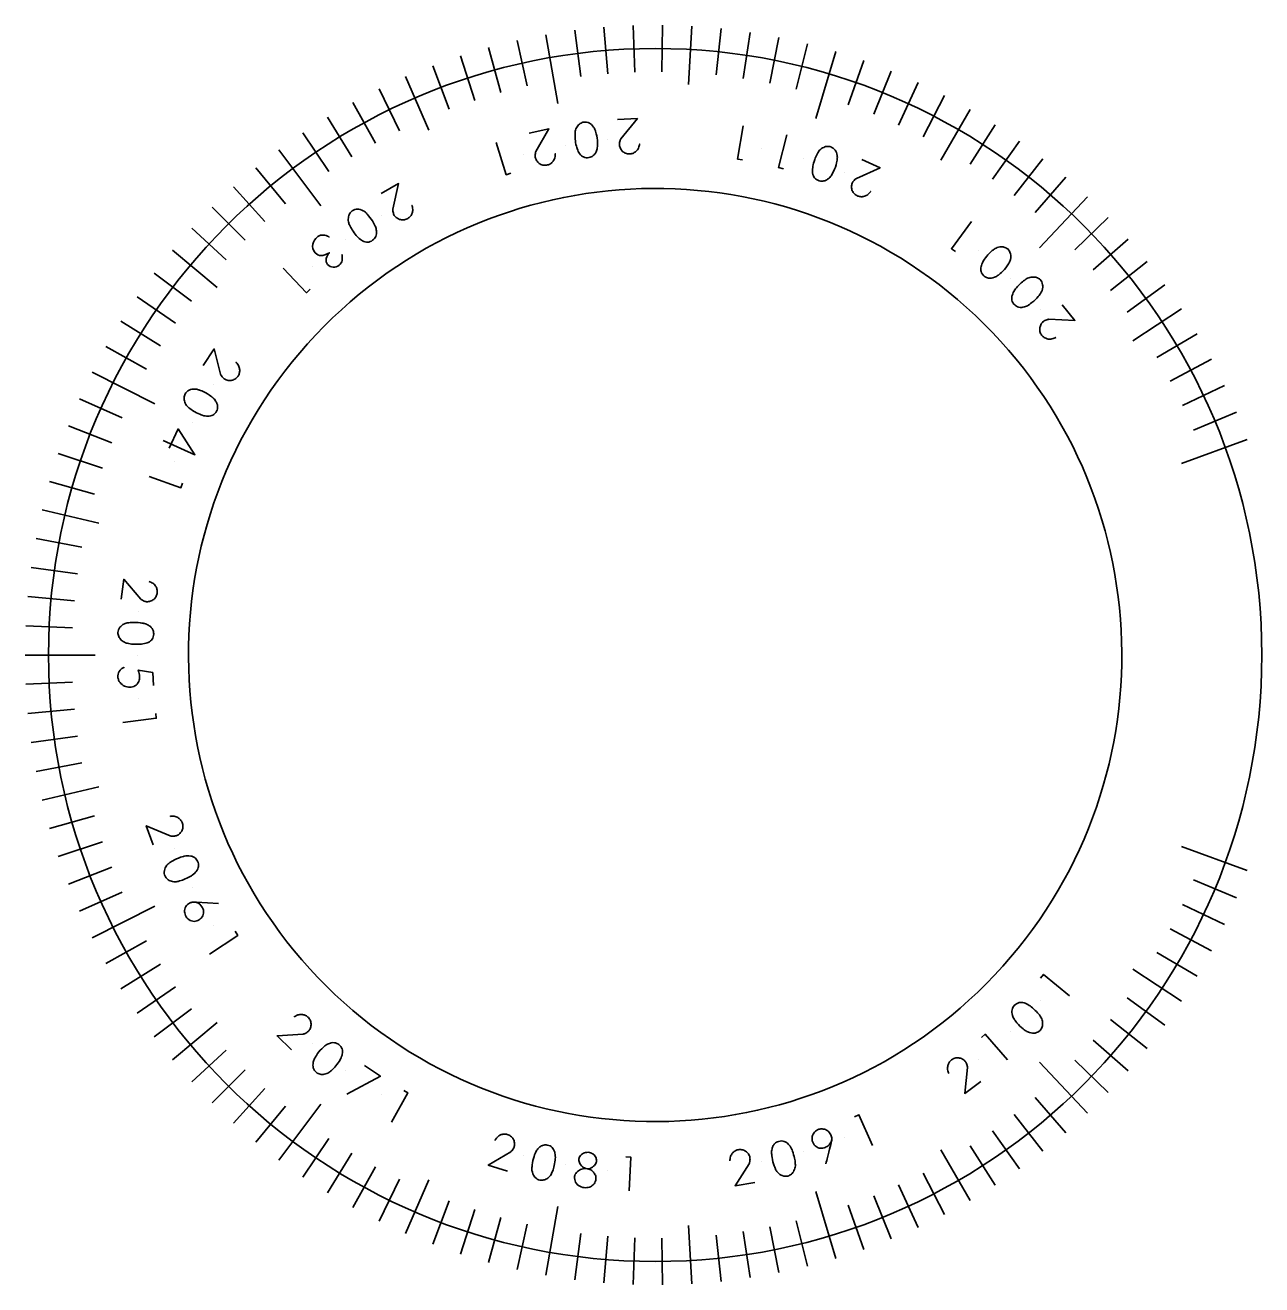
# Model space of a CAD drawing. Header units: inches. Extents: x 2.65 to 5.3, y 2.65 to 5.35.
import ezdxf

# ---------------------------------------------------------------- set-up
doc = ezdxf.new("R2010")
doc.units = ezdxf.units.IN
doc.header["$MEASUREMENT"] = 0
doc.layers.add('Layer 1', color=7, linetype='Continuous')

# ---------------------------------------------------------------- blocks, each defined once
blk = doc.blocks.new('block 5')
at = {"layer": 'Layer 1', "color": 1, "lineweight": 35, "true_color": 0xff0000}
blk.add_open_spline([(4.8586, 4.6806), (4.8586, 4.6806), (4.8586, 4.6806), (4.8586, 4.6806), (4.857, 4.6797), (4.8542, 4.6787), (4.8503, 4.6774), (4.8503, 4.6774), (4.8503, 4.6774), (4.8503, 4.6774), (4.8503, 4.6774), (4.8503, 4.6774), (4.8503, 4.6774), (4.8474, 4.6769), (4.8447, 4.6769), (4.842, 4.6773), (4.842, 4.6773), (4.842, 4.6773), (4.842, 4.6773), (4.842, 4.6773), (4.842, 4.6773), (4.842, 4.6773), (4.8397, 4.6777), (4.8375, 4.6785), (4.8353, 4.6797), (4.8353, 4.6797), (4.8353, 4.6797), (4.8353, 4.6797), (4.8353, 4.6797), (4.8353, 4.6797), (4.8353, 4.6797), (4.8331, 4.6809), (4.8312, 4.6824), (4.8295, 4.6842), (4.8295, 4.6842), (4.8295, 4.6842), (4.8295, 4.6842), (4.8295, 4.6842), (4.8295, 4.6842), (4.8295, 4.6842), (4.8276, 4.6863), (4.8263, 4.6886), (4.8253, 4.6912), (4.8253, 4.6912), (4.8253, 4.6912), (4.8253, 4.6912), (4.8253, 4.6912), (4.8253, 4.6912), (4.8253, 4.6912), (4.8243, 4.694), (4.8239, 4.6968), (4.8241, 4.6996), (4.8241, 4.6996), (4.8241, 4.6996), (4.8241, 4.6996), (4.8241, 4.6996), (4.8241, 4.6996), (4.8241, 4.6996), (4.8243, 4.7023), (4.8251, 4.705), (4.8263, 4.7077), (4.8263, 4.7077), (4.8263, 4.7077), (4.8263, 4.7077), (4.8263, 4.7077), (4.8263, 4.7077), (4.8263, 4.7077), (4.8276, 4.7104), (4.8292, 4.7126), (4.831, 4.7141), (4.831, 4.7141), (4.831, 4.7141), (4.831, 4.7141), (4.831, 4.7141), (4.831, 4.7141), (4.831, 4.7141), (4.8325, 4.7155), (4.8346, 4.7168), (4.8373, 4.7178), (4.8373, 4.7178), (4.8373, 4.7178), (4.8373, 4.7178), (4.8373, 4.7178), (4.8373, 4.7178), (4.8373, 4.7178), (4.8391, 4.7186), (4.8402, 4.719), (4.8405, 4.719), (4.8405, 4.719), (4.8405, 4.719), (4.8405, 4.719), (4.8405, 4.719), (4.8405, 4.719), (4.8405, 4.719), (4.8415, 4.7194), (4.8426, 4.7195), (4.8438, 4.7195), (4.8438, 4.7195), (4.8438, 4.7195), (4.8438, 4.7195), (4.8438, 4.7195), (4.8995, 4.717), (4.8995, 4.717), (4.8995, 4.717), (4.8721, 4.7502), (4.8721, 4.7502)], degree=3, knots=[0, 0, 0, 0, 1, 1, 1, 2, 2, 2, 3, 3, 3, 4, 4, 4, 5, 5, 5, 6, 6, 6, 7, 7, 7, 8, 8, 8, 9, 9, 9, 10, 10, 10, 11, 11, 11, 12, 12, 12, 13, 13, 13, 14, 14, 14, 15, 15, 15, 16, 16, 16, 17, 17, 17, 18, 18, 18, 19, 19, 19, 20, 20, 20, 21, 21, 21, 22, 22, 22, 23, 23, 23, 24, 24, 24, 25, 25, 25, 26, 26, 26, 27, 27, 27, 28, 28, 28, 29, 29, 29, 30, 30, 30, 31, 31, 31, 32, 32, 32, 33, 33, 33, 34, 34, 34, 35, 35, 35, 35], dxfattribs=at)
blk = doc.blocks.new('block 4')
at = {"layer": 'Layer 1'}
blk.add_blockref('block 5', (0, 0), dxfattribs=at)
blk = doc.blocks.new('block 7')
at = {"layer": 'Layer 1', "color": 1, "lineweight": 35, "true_color": 0xff0000}
blk.add_lwpolyline([(4.8262, 4.7413), (4.8262, 4.7413)], dxfattribs=at)
blk = doc.blocks.new('block 6')
at = {"layer": 'Layer 1'}
blk.add_blockref('block 7', (0, 0), dxfattribs=at)
blk = doc.blocks.new('block 9')
at = {"layer": 'Layer 1', "color": 1, "lineweight": 35, "true_color": 0xff0000}
blk.add_open_spline([(4.8303, 4.7936), (4.8303, 4.7936), (4.8303, 4.7936), (4.8303, 4.7936), (4.831, 4.7903), (4.8305, 4.7862), (4.829, 4.7815), (4.829, 4.7815), (4.829, 4.7815), (4.829, 4.7815), (4.829, 4.7815), (4.829, 4.7815), (4.829, 4.7815), (4.8282, 4.7789), (4.827, 4.7766), (4.8256, 4.7745), (4.8256, 4.7745), (4.8256, 4.7745), (4.8256, 4.7745), (4.8256, 4.7745), (4.8256, 4.7745), (4.8256, 4.7745), (4.8253, 4.7741), (4.8237, 4.772), (4.8207, 4.7682), (4.8207, 4.7682), (4.8207, 4.7682), (4.8207, 4.7682), (4.8207, 4.7682), (4.8207, 4.7682), (4.8207, 4.7682), (4.8169, 4.7634), (4.8125, 4.7591), (4.8075, 4.7554), (4.8075, 4.7554), (4.8075, 4.7554), (4.8075, 4.7554), (4.8075, 4.7554), (4.8075, 4.7554), (4.8075, 4.7554), (4.8031, 4.7521), (4.8007, 4.7503), (4.8001, 4.7499), (4.8001, 4.7499), (4.8001, 4.7499), (4.8001, 4.7499), (4.8001, 4.7499), (4.8001, 4.7499), (4.8001, 4.7499), (4.7975, 4.7482), (4.7947, 4.747), (4.7917, 4.7463), (4.7917, 4.7463), (4.7917, 4.7463), (4.7917, 4.7463), (4.7917, 4.7463), (4.7917, 4.7463), (4.7917, 4.7463), (4.7888, 4.7456), (4.7867, 4.7451), (4.7855, 4.745), (4.7855, 4.745), (4.7855, 4.745), (4.7855, 4.745), (4.7855, 4.745), (4.7855, 4.745), (4.7855, 4.745), (4.7834, 4.7448), (4.7814, 4.745), (4.7792, 4.7455), (4.7792, 4.7455), (4.7792, 4.7455), (4.7792, 4.7455), (4.7792, 4.7455), (4.7792, 4.7455), (4.7792, 4.7455), (4.7759, 4.7465), (4.7729, 4.7482), (4.7704, 4.7506), (4.7704, 4.7506), (4.7704, 4.7506), (4.7704, 4.7506), (4.7704, 4.7506), (4.7704, 4.7506), (4.7704, 4.7506), (4.7672, 4.7536), (4.7652, 4.757), (4.7643, 4.7608), (4.7643, 4.7608), (4.7643, 4.7608), (4.7643, 4.7608), (4.7643, 4.7608), (4.7643, 4.7608), (4.7643, 4.7608), (4.7637, 4.7637), (4.7641, 4.7675), (4.7654, 4.7721), (4.7654, 4.7721), (4.7654, 4.7721), (4.7654, 4.7721), (4.7654, 4.7721), (4.7654, 4.7721), (4.7654, 4.7721), (4.7661, 4.7747), (4.7679, 4.7782), (4.7707, 4.7825), (4.7707, 4.7825), (4.7707, 4.7825), (4.7707, 4.7825), (4.7707, 4.7825), (4.7707, 4.7825), (4.7707, 4.7825), (4.7723, 4.785), (4.7752, 4.7883), (4.7792, 4.7925), (4.7792, 4.7925), (4.7792, 4.7925), (4.7792, 4.7925), (4.7792, 4.7925), (4.7792, 4.7925), (4.7792, 4.7925), (4.783, 4.7965), (4.7863, 4.7995), (4.7892, 4.8017), (4.7892, 4.8017), (4.7892, 4.8017), (4.7892, 4.8017), (4.7892, 4.8017), (4.7892, 4.8017), (4.7892, 4.8017), (4.7931, 4.8046), (4.7961, 4.8066), (4.7981, 4.8076), (4.7981, 4.8076), (4.7981, 4.8076), (4.7981, 4.8076), (4.7981, 4.8076), (4.7981, 4.8076), (4.7981, 4.8076), (4.8012, 4.8091), (4.8046, 4.81), (4.8085, 4.8101), (4.8085, 4.8101), (4.8085, 4.8101), (4.8085, 4.8101), (4.8085, 4.8101), (4.8085, 4.8101), (4.8085, 4.8101), (4.8121, 4.8103), (4.8151, 4.81), (4.8174, 4.8092), (4.8174, 4.8092), (4.8174, 4.8092), (4.8174, 4.8092), (4.8174, 4.8092), (4.8174, 4.8092), (4.8174, 4.8092), (4.8205, 4.8081), (4.8231, 4.8065), (4.8251, 4.8045), (4.8251, 4.8045), (4.8251, 4.8045), (4.8251, 4.8045), (4.8251, 4.8045), (4.8251, 4.8045), (4.8251, 4.8045), (4.8277, 4.8018), (4.8294, 4.7982), (4.8303, 4.7936)], degree=3, knots=[0, 0, 0, 0, 1, 1, 1, 2, 2, 2, 3, 3, 3, 4, 4, 4, 5, 5, 5, 6, 6, 6, 7, 7, 7, 8, 8, 8, 9, 9, 9, 10, 10, 10, 11, 11, 11, 12, 12, 12, 13, 13, 13, 14, 14, 14, 15, 15, 15, 16, 16, 16, 17, 17, 17, 18, 18, 18, 19, 19, 19, 20, 20, 20, 21, 21, 21, 22, 22, 22, 23, 23, 23, 24, 24, 24, 25, 25, 25, 26, 26, 26, 27, 27, 27, 28, 28, 28, 29, 29, 29, 30, 30, 30, 31, 31, 31, 32, 32, 32, 33, 33, 33, 34, 34, 34, 35, 35, 35, 36, 36, 36, 37, 37, 37, 38, 38, 38, 39, 39, 39, 40, 40, 40, 41, 41, 41, 42, 42, 42, 43, 43, 43, 44, 44, 44, 45, 45, 45, 46, 46, 46, 47, 47, 47, 48, 48, 48, 49, 49, 49, 50, 50, 50, 51, 51, 51, 52, 52, 52, 53, 53, 53, 54, 54, 54, 55, 55, 55, 56, 56, 56, 56], dxfattribs=at)
blk = doc.blocks.new('block 8')
at = {"layer": 'Layer 1'}
blk.add_blockref('block 9', (0, 0), dxfattribs=at)
blk = doc.blocks.new('block 11')
at = {"layer": 'Layer 1', "color": 1, "lineweight": 35, "true_color": 0xff0000}
blk.add_lwpolyline([(4.7617, 4.8074), (4.7617, 4.8074)], dxfattribs=at)
blk = doc.blocks.new('block 10')
at = {"layer": 'Layer 1'}
blk.add_blockref('block 11', (0, 0), dxfattribs=at)
blk = doc.blocks.new('block 13')
at = {"layer": 'Layer 1', "color": 1, "lineweight": 35, "true_color": 0xff0000}
blk.add_open_spline([(4.7615, 4.8599), (4.7615, 4.8599), (4.7615, 4.8599), (4.7615, 4.8599), (4.7624, 4.8566), (4.7623, 4.8525), (4.7612, 4.8477), (4.7612, 4.8477), (4.7612, 4.8477), (4.7612, 4.8477), (4.7612, 4.8477), (4.7612, 4.8477), (4.7612, 4.8477), (4.7606, 4.8451), (4.7597, 4.8427), (4.7583, 4.8404), (4.7583, 4.8404), (4.7583, 4.8404), (4.7583, 4.8404), (4.7583, 4.8404), (4.7583, 4.8404), (4.7583, 4.8404), (4.7581, 4.84), (4.7567, 4.8378), (4.754, 4.8338), (4.754, 4.8338), (4.754, 4.8338), (4.754, 4.8338), (4.754, 4.8338), (4.754, 4.8338), (4.754, 4.8338), (4.7506, 4.8287), (4.7466, 4.824), (4.7419, 4.8198), (4.7419, 4.8198), (4.7419, 4.8198), (4.7419, 4.8198), (4.7419, 4.8198), (4.7419, 4.8198), (4.7419, 4.8198), (4.7379, 4.8162), (4.7356, 4.8142), (4.735, 4.8138), (4.735, 4.8138), (4.735, 4.8138), (4.735, 4.8138), (4.735, 4.8138), (4.735, 4.8138), (4.735, 4.8138), (4.7326, 4.8119), (4.7299, 4.8105), (4.727, 4.8095), (4.727, 4.8095), (4.727, 4.8095), (4.727, 4.8095), (4.727, 4.8095), (4.727, 4.8095), (4.727, 4.8095), (4.7241, 4.8085), (4.7221, 4.8079), (4.7209, 4.8077), (4.7209, 4.8077), (4.7209, 4.8077), (4.7209, 4.8077), (4.7209, 4.8077), (4.7209, 4.8077), (4.7209, 4.8077), (4.7188, 4.8073), (4.7167, 4.8073), (4.7146, 4.8077), (4.7146, 4.8077), (4.7146, 4.8077), (4.7146, 4.8077), (4.7146, 4.8077), (4.7146, 4.8077), (4.7146, 4.8077), (4.7112, 4.8084), (4.7081, 4.8098), (4.7053, 4.812), (4.7053, 4.812), (4.7053, 4.812), (4.7053, 4.812), (4.7053, 4.812), (4.7053, 4.812), (4.7053, 4.812), (4.702, 4.8147), (4.6997, 4.8179), (4.6985, 4.8217), (4.6985, 4.8217), (4.6985, 4.8217), (4.6985, 4.8217), (4.6985, 4.8217), (4.6985, 4.8217), (4.6985, 4.8217), (4.6976, 4.8245), (4.6976, 4.8283), (4.6986, 4.833), (4.6986, 4.833), (4.6986, 4.833), (4.6986, 4.833), (4.6986, 4.833), (4.6986, 4.833), (4.6986, 4.833), (4.6991, 4.8357), (4.7006, 4.8393), (4.703, 4.8438), (4.703, 4.8438), (4.703, 4.8438), (4.703, 4.8438), (4.703, 4.8438), (4.703, 4.8438), (4.703, 4.8438), (4.7044, 4.8464), (4.707, 4.85), (4.7107, 4.8546), (4.7107, 4.8546), (4.7107, 4.8546), (4.7107, 4.8546), (4.7107, 4.8546), (4.7107, 4.8546), (4.7107, 4.8546), (4.7141, 4.8588), (4.7172, 4.8621), (4.7199, 4.8645), (4.7199, 4.8645), (4.7199, 4.8645), (4.7199, 4.8645), (4.7199, 4.8645), (4.7199, 4.8645), (4.7199, 4.8645), (4.7235, 4.8678), (4.7263, 4.87), (4.7283, 4.8711), (4.7283, 4.8711), (4.7283, 4.8711), (4.7283, 4.8711), (4.7283, 4.8711), (4.7283, 4.8711), (4.7283, 4.8711), (4.7312, 4.8729), (4.7345, 4.874), (4.7384, 4.8745), (4.7384, 4.8745), (4.7384, 4.8745), (4.7384, 4.8745), (4.7384, 4.8745), (4.7384, 4.8745), (4.7384, 4.8745), (4.7419, 4.875), (4.7449, 4.8749), (4.7474, 4.8743), (4.7474, 4.8743), (4.7474, 4.8743), (4.7474, 4.8743), (4.7474, 4.8743), (4.7474, 4.8743), (4.7474, 4.8743), (4.7505, 4.8735), (4.7532, 4.8721), (4.7554, 4.8703), (4.7554, 4.8703), (4.7554, 4.8703), (4.7554, 4.8703), (4.7554, 4.8703), (4.7554, 4.8703), (4.7554, 4.8703), (4.7582, 4.8678), (4.7602, 4.8644), (4.7615, 4.8599)], degree=3, knots=[0, 0, 0, 0, 1, 1, 1, 2, 2, 2, 3, 3, 3, 4, 4, 4, 5, 5, 5, 6, 6, 6, 7, 7, 7, 8, 8, 8, 9, 9, 9, 10, 10, 10, 11, 11, 11, 12, 12, 12, 13, 13, 13, 14, 14, 14, 15, 15, 15, 16, 16, 16, 17, 17, 17, 18, 18, 18, 19, 19, 19, 20, 20, 20, 21, 21, 21, 22, 22, 22, 23, 23, 23, 24, 24, 24, 25, 25, 25, 26, 26, 26, 27, 27, 27, 28, 28, 28, 29, 29, 29, 30, 30, 30, 31, 31, 31, 32, 32, 32, 33, 33, 33, 34, 34, 34, 35, 35, 35, 36, 36, 36, 37, 37, 37, 38, 38, 38, 39, 39, 39, 40, 40, 40, 41, 41, 41, 42, 42, 42, 43, 43, 43, 44, 44, 44, 45, 45, 45, 46, 46, 46, 47, 47, 47, 48, 48, 48, 49, 49, 49, 50, 50, 50, 51, 51, 51, 52, 52, 52, 53, 53, 53, 54, 54, 54, 55, 55, 55, 56, 56, 56, 56], dxfattribs=at)
blk = doc.blocks.new('block 12')
at = {"layer": 'Layer 1'}
blk.add_blockref('block 13', (0, 0), dxfattribs=at)
blk = doc.blocks.new('block 15')
at = {"layer": 'Layer 1', "color": 1, "lineweight": 35, "true_color": 0xff0000}
blk.add_lwpolyline([(4.692, 4.8679), (4.692, 4.8679)], dxfattribs=at)
blk = doc.blocks.new('block 14')
at = {"layer": 'Layer 1'}
blk.add_blockref('block 15', (0, 0), dxfattribs=at)
blk = doc.blocks.new('block 17')
at = {"layer": 'Layer 1', "color": 1, "lineweight": 35, "true_color": 0xff0000}
blk.add_lwpolyline([(4.6436, 4.8645), (4.635, 4.8707), (4.6778, 4.9292)], dxfattribs=at)
blk = doc.blocks.new('block 16')
at = {"layer": 'Layer 1'}
blk.add_blockref('block 17', (0, 0), dxfattribs=at)
blk = doc.blocks.new('block 19')
at = {"layer": 'Layer 1', "color": 1, "lineweight": 35, "true_color": 0xff0000}
blk.add_open_spline([(4.4619, 4.9935), (4.4619, 4.9935), (4.4619, 4.9935), (4.4619, 4.9935), (4.4608, 4.992), (4.4588, 4.9898), (4.4559, 4.9869), (4.4559, 4.9869), (4.4559, 4.9869), (4.4559, 4.9869), (4.4559, 4.9869), (4.4559, 4.9869), (4.4559, 4.9869), (4.4535, 4.9852), (4.4511, 4.984), (4.4485, 4.9832), (4.4485, 4.9832), (4.4485, 4.9832), (4.4485, 4.9832), (4.4485, 4.9832), (4.4485, 4.9832), (4.4485, 4.9832), (4.4462, 4.9825), (4.4439, 4.9822), (4.4414, 4.9823), (4.4414, 4.9823), (4.4414, 4.9823), (4.4414, 4.9823), (4.4414, 4.9823), (4.4414, 4.9823), (4.4414, 4.9823), (4.4389, 4.9824), (4.4365, 4.9828), (4.4342, 4.9837), (4.4342, 4.9837), (4.4342, 4.9837), (4.4342, 4.9837), (4.4342, 4.9837), (4.4342, 4.9837), (4.4342, 4.9837), (4.4316, 4.9847), (4.4293, 4.9862), (4.4273, 4.9881), (4.4273, 4.9881), (4.4273, 4.9881), (4.4273, 4.9881), (4.4273, 4.9881), (4.4273, 4.9881), (4.4273, 4.9881), (4.4252, 4.9901), (4.4236, 4.9925), (4.4225, 4.9951), (4.4225, 4.9951), (4.4225, 4.9951), (4.4225, 4.9951), (4.4225, 4.9951), (4.4225, 4.9951), (4.4225, 4.9951), (4.4214, 4.9976), (4.4209, 5.0003), (4.4208, 5.0033), (4.4208, 5.0033), (4.4208, 5.0033), (4.4208, 5.0033), (4.4208, 5.0033), (4.4208, 5.0033), (4.4208, 5.0033), (4.4208, 5.0063), (4.4212, 5.0089), (4.4221, 5.0111), (4.4221, 5.0111), (4.4221, 5.0111), (4.4221, 5.0111), (4.4221, 5.0111), (4.4221, 5.0111), (4.4221, 5.0111), (4.4228, 5.013), (4.4242, 5.0151), (4.4261, 5.0173), (4.4261, 5.0173), (4.4261, 5.0173), (4.4261, 5.0173), (4.4261, 5.0173), (4.4261, 5.0173), (4.4261, 5.0173), (4.4274, 5.0187), (4.4281, 5.0196), (4.4284, 5.0198), (4.4284, 5.0198), (4.4284, 5.0198), (4.4284, 5.0198), (4.4284, 5.0198), (4.4284, 5.0198), (4.4284, 5.0198), (4.4292, 5.0206), (4.4301, 5.0212), (4.4311, 5.0216), (4.4311, 5.0216), (4.4311, 5.0216), (4.4311, 5.0216), (4.4311, 5.0216), (4.4821, 5.0444), (4.4821, 5.0444), (4.4821, 5.0444), (4.4427, 5.0618), (4.4427, 5.0618)], degree=3, knots=[0, 0, 0, 0, 1, 1, 1, 2, 2, 2, 3, 3, 3, 4, 4, 4, 5, 5, 5, 6, 6, 6, 7, 7, 7, 8, 8, 8, 9, 9, 9, 10, 10, 10, 11, 11, 11, 12, 12, 12, 13, 13, 13, 14, 14, 14, 15, 15, 15, 16, 16, 16, 17, 17, 17, 18, 18, 18, 19, 19, 19, 20, 20, 20, 21, 21, 21, 22, 22, 22, 23, 23, 23, 24, 24, 24, 25, 25, 25, 26, 26, 26, 27, 27, 27, 28, 28, 28, 29, 29, 29, 30, 30, 30, 31, 31, 31, 32, 32, 32, 33, 33, 33, 34, 34, 34, 35, 35, 35, 35], dxfattribs=at)
blk = doc.blocks.new('block 18')
at = {"layer": 'Layer 1'}
blk.add_blockref('block 19', (0, 0), dxfattribs=at)
blk = doc.blocks.new('block 21')
at = {"layer": 'Layer 1', "color": 1, "lineweight": 35, "true_color": 0xff0000}
blk.add_lwpolyline([(4.4056, 5.0332), (4.4056, 5.0332)], dxfattribs=at)
blk = doc.blocks.new('block 20')
at = {"layer": 'Layer 1'}
blk.add_blockref('block 21', (0, 0), dxfattribs=at)
blk = doc.blocks.new('block 23')
at = {"layer": 'Layer 1', "color": 1, "lineweight": 35, "true_color": 0xff0000}
blk.add_open_spline([(4.3858, 5.0819), (4.3858, 5.0819), (4.3858, 5.0819), (4.3858, 5.0819), (4.3879, 5.0792), (4.3893, 5.0753), (4.3901, 5.0704), (4.3901, 5.0704), (4.3901, 5.0704), (4.3901, 5.0704), (4.3901, 5.0704), (4.3901, 5.0704), (4.3901, 5.0704), (4.3905, 5.0678), (4.3905, 5.0652), (4.3901, 5.0626), (4.3901, 5.0626), (4.3901, 5.0626), (4.3901, 5.0626), (4.3901, 5.0626), (4.3901, 5.0626), (4.3901, 5.0626), (4.3901, 5.0622), (4.3896, 5.0596), (4.3886, 5.0548), (4.3886, 5.0548), (4.3886, 5.0548), (4.3886, 5.0548), (4.3886, 5.0548), (4.3886, 5.0548), (4.3886, 5.0548), (4.3874, 5.0488), (4.3854, 5.043), (4.3826, 5.0374), (4.3826, 5.0374), (4.3826, 5.0374), (4.3826, 5.0374), (4.3826, 5.0374), (4.3826, 5.0374), (4.3826, 5.0374), (4.3802, 5.0325), (4.3788, 5.0298), (4.3784, 5.0292), (4.3784, 5.0292), (4.3784, 5.0292), (4.3784, 5.0292), (4.3784, 5.0292), (4.3784, 5.0292), (4.3784, 5.0292), (4.3769, 5.0266), (4.3749, 5.0242), (4.3726, 5.0222), (4.3726, 5.0222), (4.3726, 5.0222), (4.3726, 5.0222), (4.3726, 5.0222), (4.3726, 5.0222), (4.3726, 5.0222), (4.3703, 5.0203), (4.3686, 5.019), (4.3676, 5.0183), (4.3676, 5.0183), (4.3676, 5.0183), (4.3676, 5.0183), (4.3676, 5.0183), (4.3676, 5.0183), (4.3676, 5.0183), (4.3658, 5.0172), (4.3639, 5.0164), (4.3617, 5.016), (4.3617, 5.016), (4.3617, 5.016), (4.3617, 5.016), (4.3617, 5.016), (4.3617, 5.016), (4.3617, 5.016), (4.3583, 5.0153), (4.3549, 5.0155), (4.3515, 5.0165), (4.3515, 5.0165), (4.3515, 5.0165), (4.3515, 5.0165), (4.3515, 5.0165), (4.3515, 5.0165), (4.3515, 5.0165), (4.3474, 5.0177), (4.3441, 5.0199), (4.3416, 5.0229), (4.3416, 5.0229), (4.3416, 5.0229), (4.3416, 5.0229), (4.3416, 5.0229), (4.3416, 5.0229), (4.3416, 5.0229), (4.3397, 5.0252), (4.3384, 5.0287), (4.3374, 5.0335), (4.3374, 5.0335), (4.3374, 5.0335), (4.3374, 5.0335), (4.3374, 5.0335), (4.3374, 5.0335), (4.3374, 5.0335), (4.3369, 5.0361), (4.337, 5.04), (4.3376, 5.0452), (4.3376, 5.0452), (4.3376, 5.0452), (4.3376, 5.0452), (4.3376, 5.0452), (4.3376, 5.0452), (4.3376, 5.0452), (4.3379, 5.0481), (4.3389, 5.0524), (4.3407, 5.058), (4.3407, 5.058), (4.3407, 5.058), (4.3407, 5.058), (4.3407, 5.058), (4.3407, 5.058), (4.3407, 5.058), (4.3423, 5.0632), (4.3439, 5.0674), (4.3455, 5.0706), (4.3455, 5.0706), (4.3455, 5.0706), (4.3455, 5.0706), (4.3455, 5.0706), (4.3455, 5.0706), (4.3455, 5.0706), (4.3476, 5.075), (4.3494, 5.0781), (4.3508, 5.0799), (4.3508, 5.0799), (4.3508, 5.0799), (4.3508, 5.0799), (4.3508, 5.0799), (4.3508, 5.0799), (4.3508, 5.0799), (4.3528, 5.0826), (4.3555, 5.0849), (4.3589, 5.0868), (4.3589, 5.0868), (4.3589, 5.0868), (4.3589, 5.0868), (4.3589, 5.0868), (4.3589, 5.0868), (4.3589, 5.0868), (4.362, 5.0886), (4.3648, 5.0896), (4.3673, 5.09), (4.3673, 5.09), (4.3673, 5.09), (4.3673, 5.09), (4.3673, 5.09), (4.3673, 5.09), (4.3673, 5.09), (4.3706, 5.0904), (4.3735, 5.0901), (4.3762, 5.0892), (4.3762, 5.0892), (4.3762, 5.0892), (4.3762, 5.0892), (4.3762, 5.0892), (4.3762, 5.0892), (4.3762, 5.0892), (4.3798, 5.088), (4.383, 5.0855), (4.3858, 5.0819)], degree=3, knots=[0, 0, 0, 0, 1, 1, 1, 2, 2, 2, 3, 3, 3, 4, 4, 4, 5, 5, 5, 6, 6, 6, 7, 7, 7, 8, 8, 8, 9, 9, 9, 10, 10, 10, 11, 11, 11, 12, 12, 12, 13, 13, 13, 14, 14, 14, 15, 15, 15, 16, 16, 16, 17, 17, 17, 18, 18, 18, 19, 19, 19, 20, 20, 20, 21, 21, 21, 22, 22, 22, 23, 23, 23, 24, 24, 24, 25, 25, 25, 26, 26, 26, 27, 27, 27, 28, 28, 28, 29, 29, 29, 30, 30, 30, 31, 31, 31, 32, 32, 32, 33, 33, 33, 34, 34, 34, 35, 35, 35, 36, 36, 36, 37, 37, 37, 38, 38, 38, 39, 39, 39, 40, 40, 40, 41, 41, 41, 42, 42, 42, 43, 43, 43, 44, 44, 44, 45, 45, 45, 46, 46, 46, 47, 47, 47, 48, 48, 48, 49, 49, 49, 50, 50, 50, 51, 51, 51, 52, 52, 52, 53, 53, 53, 54, 54, 54, 55, 55, 55, 56, 56, 56, 56], dxfattribs=at)
blk = doc.blocks.new('block 22')
at = {"layer": 'Layer 1'}
blk.add_blockref('block 23', (0, 0), dxfattribs=at)
blk = doc.blocks.new('block 25')
at = {"layer": 'Layer 1', "color": 1, "lineweight": 35, "true_color": 0xff0000}
blk.add_lwpolyline([(4.3184, 5.0634), (4.3184, 5.0634)], dxfattribs=at)
blk = doc.blocks.new('block 24')
at = {"layer": 'Layer 1'}
blk.add_blockref('block 25', (0, 0), dxfattribs=at)
blk = doc.blocks.new('block 27')
at = {"layer": 'Layer 1', "color": 1, "lineweight": 35, "true_color": 0xff0000}
blk.add_lwpolyline([(4.2747, 5.0421), (4.2644, 5.0447), (4.2823, 5.1149)], dxfattribs=at)
blk = doc.blocks.new('block 26')
at = {"layer": 'Layer 1'}
blk.add_blockref('block 27', (0, 0), dxfattribs=at)
blk = doc.blocks.new('block 29')
at = {"layer": 'Layer 1', "color": 1, "lineweight": 35, "true_color": 0xff0000}
blk.add_lwpolyline([(4.2289, 5.0861), (4.2289, 5.0861)], dxfattribs=at)
blk = doc.blocks.new('block 28')
at = {"layer": 'Layer 1'}
blk.add_blockref('block 29', (0, 0), dxfattribs=at)
blk = doc.blocks.new('block 31')
at = {"layer": 'Layer 1', "color": 1, "lineweight": 35, "true_color": 0xff0000}
blk.add_lwpolyline([(4.1872, 5.0614), (4.1767, 5.0631), (4.1887, 5.1345)], dxfattribs=at)
blk = doc.blocks.new('block 30')
at = {"layer": 'Layer 1'}
blk.add_blockref('block 31', (0, 0), dxfattribs=at)
blk = doc.blocks.new('block 33')
at = {"layer": 'Layer 1', "color": 1, "lineweight": 35, "true_color": 0xff0000}
blk.add_open_spline([(3.9668, 5.0951), (3.9668, 5.0951), (3.9668, 5.0951), (3.9668, 5.0951), (3.9665, 5.0933), (3.9657, 5.0904), (3.9645, 5.0865), (3.9645, 5.0865), (3.9645, 5.0865), (3.9645, 5.0865), (3.9645, 5.0865), (3.9645, 5.0865), (3.9645, 5.0865), (3.9631, 5.0839), (3.9615, 5.0817), (3.9595, 5.0799), (3.9595, 5.0799), (3.9595, 5.0799), (3.9595, 5.0799), (3.9595, 5.0799), (3.9595, 5.0799), (3.9595, 5.0799), (3.9578, 5.0783), (3.9558, 5.077), (3.9536, 5.0759), (3.9536, 5.0759), (3.9536, 5.0759), (3.9536, 5.0759), (3.9536, 5.0759), (3.9536, 5.0759), (3.9536, 5.0759), (3.9514, 5.0748), (3.949, 5.0742), (3.9465, 5.074), (3.9465, 5.074), (3.9465, 5.074), (3.9465, 5.074), (3.9465, 5.074), (3.9465, 5.074), (3.9465, 5.074), (3.9438, 5.0737), (3.9411, 5.074), (3.9384, 5.0748), (3.9384, 5.0748), (3.9384, 5.0748), (3.9384, 5.0748), (3.9384, 5.0748), (3.9384, 5.0748), (3.9384, 5.0748), (3.9356, 5.0756), (3.9331, 5.077), (3.9309, 5.0788), (3.9309, 5.0788), (3.9309, 5.0788), (3.9309, 5.0788), (3.9309, 5.0788), (3.9309, 5.0788), (3.9309, 5.0788), (3.9289, 5.0806), (3.9272, 5.0828), (3.9258, 5.0855), (3.9258, 5.0855), (3.9258, 5.0855), (3.9258, 5.0855), (3.9258, 5.0855), (3.9258, 5.0855), (3.9258, 5.0855), (3.9244, 5.0881), (3.9236, 5.0906), (3.9234, 5.093), (3.9234, 5.093), (3.9234, 5.093), (3.9234, 5.093), (3.9234, 5.093), (3.9234, 5.093), (3.9234, 5.093), (3.9232, 5.0951), (3.9235, 5.0975), (3.9242, 5.1003), (3.9242, 5.1003), (3.9242, 5.1003), (3.9242, 5.1003), (3.9242, 5.1003), (3.9242, 5.1003), (3.9242, 5.1003), (3.9247, 5.1022), (3.925, 5.1033), (3.9251, 5.1035), (3.9251, 5.1035), (3.9251, 5.1035), (3.9251, 5.1035), (3.9251, 5.1035), (3.9251, 5.1035), (3.9251, 5.1035), (3.9255, 5.1046), (3.926, 5.1056), (3.9267, 5.1065), (3.9267, 5.1065), (3.9267, 5.1065), (3.9267, 5.1065), (3.9267, 5.1065), (3.9621, 5.1497), (3.9621, 5.1497), (3.9621, 5.1497), (3.919, 5.1475), (3.919, 5.1475)], degree=3, knots=[0, 0, 0, 0, 1, 1, 1, 2, 2, 2, 3, 3, 3, 4, 4, 4, 5, 5, 5, 6, 6, 6, 7, 7, 7, 8, 8, 8, 9, 9, 9, 10, 10, 10, 11, 11, 11, 12, 12, 12, 13, 13, 13, 14, 14, 14, 15, 15, 15, 16, 16, 16, 17, 17, 17, 18, 18, 18, 19, 19, 19, 20, 20, 20, 21, 21, 21, 22, 22, 22, 23, 23, 23, 24, 24, 24, 25, 25, 25, 26, 26, 26, 27, 27, 27, 28, 28, 28, 29, 29, 29, 30, 30, 30, 31, 31, 31, 32, 32, 32, 33, 33, 33, 34, 34, 34, 35, 35, 35, 35], dxfattribs=at)
blk = doc.blocks.new('block 32')
at = {"layer": 'Layer 1'}
blk.add_blockref('block 33', (0, 0), dxfattribs=at)
blk = doc.blocks.new('block 35')
at = {"layer": 'Layer 1', "color": 1, "lineweight": 35, "true_color": 0xff0000}
blk.add_lwpolyline([(3.8987, 5.1054), (3.8987, 5.1054)], dxfattribs=at)
blk = doc.blocks.new('block 34')
at = {"layer": 'Layer 1'}
blk.add_blockref('block 35', (0, 0), dxfattribs=at)
blk = doc.blocks.new('block 37')
at = {"layer": 'Layer 1', "color": 1, "lineweight": 35, "true_color": 0xff0000}
blk.add_open_spline([(3.8592, 5.1399), (3.8592, 5.1399), (3.8592, 5.1399), (3.8592, 5.1399), (3.8623, 5.1385), (3.8653, 5.1357), (3.8682, 5.1316), (3.8682, 5.1316), (3.8682, 5.1316), (3.8682, 5.1316), (3.8682, 5.1316), (3.8682, 5.1316), (3.8682, 5.1316), (3.8698, 5.1295), (3.8709, 5.1272), (3.8717, 5.1247), (3.8717, 5.1247), (3.8717, 5.1247), (3.8717, 5.1247), (3.8717, 5.1247), (3.8717, 5.1247), (3.8717, 5.1247), (3.8719, 5.1243), (3.8726, 5.1217), (3.8739, 5.1171), (3.8739, 5.1171), (3.8739, 5.1171), (3.8739, 5.1171), (3.8739, 5.1171), (3.8739, 5.1171), (3.8739, 5.1171), (3.8754, 5.1111), (3.8763, 5.105), (3.8763, 5.0988), (3.8763, 5.0988), (3.8763, 5.0988), (3.8763, 5.0988), (3.8763, 5.0988), (3.8763, 5.0988), (3.8763, 5.0988), (3.8763, 5.0933), (3.8763, 5.0903), (3.8763, 5.0896), (3.8763, 5.0896), (3.8763, 5.0896), (3.8763, 5.0896), (3.8763, 5.0896), (3.8763, 5.0896), (3.8763, 5.0896), (3.8761, 5.0865), (3.8754, 5.0836), (3.8742, 5.0807), (3.8742, 5.0807), (3.8742, 5.0807), (3.8742, 5.0807), (3.8742, 5.0807), (3.8742, 5.0807), (3.8742, 5.0807), (3.873, 5.0779), (3.8721, 5.076), (3.8715, 5.0749), (3.8715, 5.0749), (3.8715, 5.0749), (3.8715, 5.0749), (3.8715, 5.0749), (3.8715, 5.0749), (3.8715, 5.0749), (3.8704, 5.0732), (3.869, 5.0716), (3.8673, 5.0703), (3.8673, 5.0703), (3.8673, 5.0703), (3.8673, 5.0703), (3.8673, 5.0703), (3.8673, 5.0703), (3.8673, 5.0703), (3.8646, 5.0681), (3.8614, 5.0668), (3.8579, 5.0662), (3.8579, 5.0662), (3.8579, 5.0662), (3.8579, 5.0662), (3.8579, 5.0662), (3.8579, 5.0662), (3.8579, 5.0662), (3.8537, 5.0654), (3.8498, 5.0658), (3.8462, 5.0674), (3.8462, 5.0674), (3.8462, 5.0674), (3.8462, 5.0674), (3.8462, 5.0674), (3.8462, 5.0674), (3.8462, 5.0674), (3.8435, 5.0686), (3.8407, 5.0712), (3.8377, 5.075), (3.8377, 5.075), (3.8377, 5.075), (3.8377, 5.075), (3.8377, 5.075), (3.8377, 5.075), (3.8377, 5.075), (3.8361, 5.0772), (3.8344, 5.0806), (3.8326, 5.0855), (3.8326, 5.0855), (3.8326, 5.0855), (3.8326, 5.0855), (3.8326, 5.0855), (3.8326, 5.0855), (3.8326, 5.0855), (3.8316, 5.0883), (3.8306, 5.0925), (3.8296, 5.0983), (3.8296, 5.0983), (3.8296, 5.0983), (3.8296, 5.0983), (3.8296, 5.0983), (3.8296, 5.0983), (3.8296, 5.0983), (3.8287, 5.1037), (3.8283, 5.1082), (3.8283, 5.1118), (3.8283, 5.1118), (3.8283, 5.1118), (3.8283, 5.1118), (3.8283, 5.1118), (3.8283, 5.1118), (3.8283, 5.1118), (3.8282, 5.1167), (3.8284, 5.1202), (3.8288, 5.1225), (3.8288, 5.1225), (3.8288, 5.1225), (3.8288, 5.1225), (3.8288, 5.1225), (3.8288, 5.1225), (3.8288, 5.1225), (3.8294, 5.1258), (3.8308, 5.1291), (3.833, 5.1323), (3.833, 5.1323), (3.833, 5.1323), (3.833, 5.1323), (3.833, 5.1323), (3.833, 5.1323), (3.833, 5.1323), (3.835, 5.1353), (3.837, 5.1375), (3.8391, 5.1389), (3.8391, 5.1389), (3.8391, 5.1389), (3.8391, 5.1389), (3.8391, 5.1389), (3.8391, 5.1389), (3.8391, 5.1389), (3.8418, 5.1407), (3.8446, 5.1418), (3.8474, 5.1422), (3.8474, 5.1422), (3.8474, 5.1422), (3.8474, 5.1422), (3.8474, 5.1422), (3.8474, 5.1422), (3.8474, 5.1422), (3.8511, 5.1427), (3.855, 5.1419), (3.8592, 5.1399)], degree=3, knots=[0, 0, 0, 0, 1, 1, 1, 2, 2, 2, 3, 3, 3, 4, 4, 4, 5, 5, 5, 6, 6, 6, 7, 7, 7, 8, 8, 8, 9, 9, 9, 10, 10, 10, 11, 11, 11, 12, 12, 12, 13, 13, 13, 14, 14, 14, 15, 15, 15, 16, 16, 16, 17, 17, 17, 18, 18, 18, 19, 19, 19, 20, 20, 20, 21, 21, 21, 22, 22, 22, 23, 23, 23, 24, 24, 24, 25, 25, 25, 26, 26, 26, 27, 27, 27, 28, 28, 28, 29, 29, 29, 30, 30, 30, 31, 31, 31, 32, 32, 32, 33, 33, 33, 34, 34, 34, 35, 35, 35, 36, 36, 36, 37, 37, 37, 38, 38, 38, 39, 39, 39, 40, 40, 40, 41, 41, 41, 42, 42, 42, 43, 43, 43, 44, 44, 44, 45, 45, 45, 46, 46, 46, 47, 47, 47, 48, 48, 48, 49, 49, 49, 50, 50, 50, 51, 51, 51, 52, 52, 52, 53, 53, 53, 54, 54, 54, 55, 55, 55, 56, 56, 56, 56], dxfattribs=at)
blk = doc.blocks.new('block 36')
at = {"layer": 'Layer 1'}
blk.add_blockref('block 37', (0, 0), dxfattribs=at)
blk = doc.blocks.new('block 39')
at = {"layer": 'Layer 1', "color": 1, "lineweight": 35, "true_color": 0xff0000}
blk.add_lwpolyline([(3.8073, 5.0931), (3.8073, 5.0931)], dxfattribs=at)
blk = doc.blocks.new('block 38')
at = {"layer": 'Layer 1'}
blk.add_blockref('block 39', (0, 0), dxfattribs=at)
blk = doc.blocks.new('block 41')
at = {"layer": 'Layer 1', "color": 1, "lineweight": 35, "true_color": 0xff0000}
blk.add_open_spline([(3.7859, 5.0745), (3.7859, 5.0745), (3.7859, 5.0745), (3.7859, 5.0745), (3.7859, 5.0727), (3.7856, 5.0697), (3.785, 5.0657), (3.785, 5.0657), (3.785, 5.0657), (3.785, 5.0657), (3.785, 5.0657), (3.785, 5.0657), (3.785, 5.0657), (3.7841, 5.0629), (3.7829, 5.0604), (3.7812, 5.0583), (3.7812, 5.0583), (3.7812, 5.0583), (3.7812, 5.0583), (3.7812, 5.0583), (3.7812, 5.0583), (3.7812, 5.0583), (3.7798, 5.0564), (3.7781, 5.0548), (3.7761, 5.0534), (3.7761, 5.0534), (3.7761, 5.0534), (3.7761, 5.0534), (3.7761, 5.0534), (3.7761, 5.0534), (3.7761, 5.0534), (3.774, 5.0519), (3.7718, 5.0509), (3.7694, 5.0503), (3.7694, 5.0503), (3.7694, 5.0503), (3.7694, 5.0503), (3.7694, 5.0503), (3.7694, 5.0503), (3.7694, 5.0503), (3.7667, 5.0496), (3.764, 5.0494), (3.7613, 5.0497), (3.7613, 5.0497), (3.7613, 5.0497), (3.7613, 5.0497), (3.7613, 5.0497), (3.7613, 5.0497), (3.7613, 5.0497), (3.7583, 5.0501), (3.7557, 5.051), (3.7532, 5.0525), (3.7532, 5.0525), (3.7532, 5.0525), (3.7532, 5.0525), (3.7532, 5.0525), (3.7532, 5.0525), (3.7532, 5.0525), (3.7509, 5.0539), (3.7488, 5.0558), (3.747, 5.0582), (3.747, 5.0582), (3.747, 5.0582), (3.747, 5.0582), (3.747, 5.0582), (3.747, 5.0582), (3.747, 5.0582), (3.7452, 5.0605), (3.744, 5.0629), (3.7434, 5.0652), (3.7434, 5.0652), (3.7434, 5.0652), (3.7434, 5.0652), (3.7434, 5.0652), (3.7434, 5.0652), (3.7434, 5.0652), (3.7429, 5.0672), (3.7428, 5.0697), (3.743, 5.0726), (3.743, 5.0726), (3.743, 5.0726), (3.743, 5.0726), (3.743, 5.0726), (3.743, 5.0726), (3.743, 5.0726), (3.7432, 5.0745), (3.7433, 5.0756), (3.7434, 5.0759), (3.7434, 5.0759), (3.7434, 5.0759), (3.7434, 5.0759), (3.7434, 5.0759), (3.7434, 5.0759), (3.7434, 5.0759), (3.7436, 5.077), (3.7439, 5.0781), (3.7445, 5.079), (3.7445, 5.079), (3.7445, 5.079), (3.7445, 5.079), (3.7445, 5.079), (3.7722, 5.1275), (3.7722, 5.1275), (3.7722, 5.1275), (3.7301, 5.1183), (3.7301, 5.1183)], degree=3, knots=[0, 0, 0, 0, 1, 1, 1, 2, 2, 2, 3, 3, 3, 4, 4, 4, 5, 5, 5, 6, 6, 6, 7, 7, 7, 8, 8, 8, 9, 9, 9, 10, 10, 10, 11, 11, 11, 12, 12, 12, 13, 13, 13, 14, 14, 14, 15, 15, 15, 16, 16, 16, 17, 17, 17, 18, 18, 18, 19, 19, 19, 20, 20, 20, 21, 21, 21, 22, 22, 22, 23, 23, 23, 24, 24, 24, 25, 25, 25, 26, 26, 26, 27, 27, 27, 28, 28, 28, 29, 29, 29, 30, 30, 30, 31, 31, 31, 32, 32, 32, 33, 33, 33, 34, 34, 34, 35, 35, 35, 35], dxfattribs=at)
blk = doc.blocks.new('block 40')
at = {"layer": 'Layer 1'}
blk.add_blockref('block 41', (0, 0), dxfattribs=at)
blk = doc.blocks.new('block 43')
at = {"layer": 'Layer 1', "color": 1, "lineweight": 35, "true_color": 0xff0000}
blk.add_lwpolyline([(3.7171, 5.0733), (3.7171, 5.0733)], dxfattribs=at)
blk = doc.blocks.new('block 42')
at = {"layer": 'Layer 1'}
blk.add_blockref('block 43', (0, 0), dxfattribs=at)
blk = doc.blocks.new('block 45')
at = {"layer": 'Layer 1', "color": 1, "lineweight": 35, "true_color": 0xff0000}
blk.add_lwpolyline([(3.6909, 5.0325), (3.6808, 5.0293), (3.6594, 5.0985)], dxfattribs=at)
blk = doc.blocks.new('block 44')
at = {"layer": 'Layer 1'}
blk.add_blockref('block 45', (0, 0), dxfattribs=at)
blk = doc.blocks.new('block 47')
at = {"layer": 'Layer 1', "color": 1, "lineweight": 35, "true_color": 0xff0000}
blk.add_open_spline([(3.4789, 4.9638), (3.4789, 4.9638), (3.4789, 4.9638), (3.4789, 4.9638), (3.4794, 4.962), (3.48, 4.9591), (3.4806, 4.955), (3.4806, 4.955), (3.4806, 4.955), (3.4806, 4.955), (3.4806, 4.955), (3.4806, 4.955), (3.4806, 4.955), (3.4806, 4.9521), (3.4801, 4.9494), (3.4792, 4.9469), (3.4792, 4.9469), (3.4792, 4.9469), (3.4792, 4.9469), (3.4792, 4.9469), (3.4792, 4.9469), (3.4792, 4.9469), (3.4784, 4.9447), (3.4772, 4.9426), (3.4757, 4.9406), (3.4757, 4.9406), (3.4757, 4.9406), (3.4757, 4.9406), (3.4757, 4.9406), (3.4757, 4.9406), (3.4757, 4.9406), (3.4741, 4.9387), (3.4723, 4.9371), (3.4702, 4.9357), (3.4702, 4.9357), (3.4702, 4.9357), (3.4702, 4.9357), (3.4702, 4.9357), (3.4702, 4.9357), (3.4702, 4.9357), (3.4679, 4.9342), (3.4653, 4.9333), (3.4626, 4.9328), (3.4626, 4.9328), (3.4626, 4.9328), (3.4626, 4.9328), (3.4626, 4.9328), (3.4626, 4.9328), (3.4626, 4.9328), (3.4597, 4.9323), (3.4569, 4.9324), (3.4541, 4.9331), (3.4541, 4.9331), (3.4541, 4.9331), (3.4541, 4.9331), (3.4541, 4.9331), (3.4541, 4.9331), (3.4541, 4.9331), (3.4515, 4.9338), (3.4489, 4.935), (3.4465, 4.9367), (3.4465, 4.9367), (3.4465, 4.9367), (3.4465, 4.9367), (3.4465, 4.9367), (3.4465, 4.9367), (3.4465, 4.9367), (3.4441, 4.9384), (3.4423, 4.9403), (3.441, 4.9423), (3.441, 4.9423), (3.441, 4.9423), (3.441, 4.9423), (3.441, 4.9423), (3.441, 4.9423), (3.441, 4.9423), (3.4399, 4.9441), (3.4391, 4.9464), (3.4385, 4.9493), (3.4385, 4.9493), (3.4385, 4.9493), (3.4385, 4.9493), (3.4385, 4.9493), (3.4385, 4.9493), (3.4385, 4.9493), (3.4381, 4.9511), (3.4379, 4.9522), (3.4378, 4.9526), (3.4378, 4.9526), (3.4378, 4.9526), (3.4378, 4.9526), (3.4378, 4.9526), (3.4378, 4.9526), (3.4378, 4.9526), (3.4377, 4.9537), (3.4377, 4.9548), (3.438, 4.9559), (3.438, 4.9559), (3.438, 4.9559), (3.438, 4.9559), (3.438, 4.9559), (3.4501, 5.0103), (3.4501, 5.0103), (3.4501, 5.0103), (3.4127, 4.9891), (3.4127, 4.9891)], degree=3, knots=[0, 0, 0, 0, 1, 1, 1, 2, 2, 2, 3, 3, 3, 4, 4, 4, 5, 5, 5, 6, 6, 6, 7, 7, 7, 8, 8, 8, 9, 9, 9, 10, 10, 10, 11, 11, 11, 12, 12, 12, 13, 13, 13, 14, 14, 14, 15, 15, 15, 16, 16, 16, 17, 17, 17, 18, 18, 18, 19, 19, 19, 20, 20, 20, 21, 21, 21, 22, 22, 22, 23, 23, 23, 24, 24, 24, 25, 25, 25, 26, 26, 26, 27, 27, 27, 28, 28, 28, 29, 29, 29, 30, 30, 30, 31, 31, 31, 32, 32, 32, 33, 33, 33, 34, 34, 34, 35, 35, 35, 35], dxfattribs=at)
blk = doc.blocks.new('block 46')
at = {"layer": 'Layer 1'}
blk.add_blockref('block 47', (0, 0), dxfattribs=at)
blk = doc.blocks.new('block 49')
at = {"layer": 'Layer 1', "color": 1, "lineweight": 35, "true_color": 0xff0000}
blk.add_lwpolyline([(3.4134, 4.9424), (3.4134, 4.9424)], dxfattribs=at)
blk = doc.blocks.new('block 48')
at = {"layer": 'Layer 1'}
blk.add_blockref('block 49', (0, 0), dxfattribs=at)
blk = doc.blocks.new('block 51')
at = {"layer": 'Layer 1', "color": 1, "lineweight": 35, "true_color": 0xff0000}
blk.add_open_spline([(3.3626, 4.9555), (3.3626, 4.9555), (3.3626, 4.9555), (3.3626, 4.9555), (3.366, 4.9556), (3.3699, 4.9544), (3.3743, 4.9521), (3.3743, 4.9521), (3.3743, 4.9521), (3.3743, 4.9521), (3.3743, 4.9521), (3.3743, 4.9521), (3.3743, 4.9521), (3.3767, 4.9509), (3.3788, 4.9493), (3.3806, 4.9475), (3.3806, 4.9475), (3.3806, 4.9475), (3.3806, 4.9475), (3.3806, 4.9475), (3.3806, 4.9475), (3.3806, 4.9475), (3.381, 4.9472), (3.3827, 4.9452), (3.3859, 4.9416), (3.3859, 4.9416), (3.3859, 4.9416), (3.3859, 4.9416), (3.3859, 4.9416), (3.3859, 4.9416), (3.3859, 4.9416), (3.39, 4.937), (3.3935, 4.932), (3.3963, 4.9264), (3.3963, 4.9264), (3.3963, 4.9264), (3.3963, 4.9264), (3.3963, 4.9264), (3.3963, 4.9264), (3.3963, 4.9264), (3.3988, 4.9215), (3.4002, 4.9188), (3.4004, 4.9181), (3.4004, 4.9181), (3.4004, 4.9181), (3.4004, 4.9181), (3.4004, 4.9181), (3.4004, 4.9181), (3.4004, 4.9181), (3.4016, 4.9153), (3.4023, 4.9124), (3.4025, 4.9093), (3.4025, 4.9093), (3.4025, 4.9093), (3.4025, 4.9093), (3.4025, 4.9093), (3.4025, 4.9093), (3.4025, 4.9093), (3.4027, 4.9063), (3.4028, 4.9042), (3.4027, 4.9029), (3.4027, 4.9029), (3.4027, 4.9029), (3.4027, 4.9029), (3.4027, 4.9029), (3.4027, 4.9029), (3.4027, 4.9029), (3.4026, 4.9009), (3.402, 4.8988), (3.4011, 4.8969), (3.4011, 4.8969), (3.4011, 4.8969), (3.4011, 4.8969), (3.4011, 4.8969), (3.4011, 4.8969), (3.4011, 4.8969), (3.3996, 4.8937), (3.3974, 4.8911), (3.3946, 4.889), (3.3946, 4.889), (3.3946, 4.889), (3.3946, 4.889), (3.3946, 4.889), (3.3946, 4.889), (3.3946, 4.889), (3.3911, 4.8864), (3.3874, 4.885), (3.3835, 4.8848), (3.3835, 4.8848), (3.3835, 4.8848), (3.3835, 4.8848), (3.3835, 4.8848), (3.3835, 4.8848), (3.3835, 4.8848), (3.3805, 4.8847), (3.3769, 4.8857), (3.3725, 4.8878), (3.3725, 4.8878), (3.3725, 4.8878), (3.3725, 4.8878), (3.3725, 4.8878), (3.3725, 4.8878), (3.3725, 4.8878), (3.3701, 4.889), (3.367, 4.8914), (3.3632, 4.8949), (3.3632, 4.8949), (3.3632, 4.8949), (3.3632, 4.8949), (3.3632, 4.8949), (3.3632, 4.8949), (3.3632, 4.8949), (3.3611, 4.8969), (3.3583, 4.9003), (3.3548, 4.905), (3.3548, 4.905), (3.3548, 4.905), (3.3548, 4.905), (3.3548, 4.905), (3.3548, 4.905), (3.3548, 4.905), (3.3516, 4.9094), (3.3492, 4.9132), (3.3476, 4.9164), (3.3476, 4.9164), (3.3476, 4.9164), (3.3476, 4.9164), (3.3476, 4.9164), (3.3476, 4.9164), (3.3476, 4.9164), (3.3453, 4.9208), (3.3439, 4.924), (3.3432, 4.9262), (3.3432, 4.9262), (3.3432, 4.9262), (3.3432, 4.9262), (3.3432, 4.9262), (3.3432, 4.9262), (3.3432, 4.9262), (3.3423, 4.9295), (3.342, 4.9331), (3.3426, 4.9369), (3.3426, 4.9369), (3.3426, 4.9369), (3.3426, 4.9369), (3.3426, 4.9369), (3.3426, 4.9369), (3.3426, 4.9369), (3.343, 4.9405), (3.3438, 4.9433), (3.3451, 4.9455), (3.3451, 4.9455), (3.3451, 4.9455), (3.3451, 4.9455), (3.3451, 4.9455), (3.3451, 4.9455), (3.3451, 4.9455), (3.3467, 4.9484), (3.3486, 4.9506), (3.351, 4.9522), (3.351, 4.9522), (3.351, 4.9522), (3.351, 4.9522), (3.351, 4.9522), (3.351, 4.9522), (3.351, 4.9522), (3.3541, 4.9543), (3.358, 4.9554), (3.3626, 4.9555)], degree=3, knots=[0, 0, 0, 0, 1, 1, 1, 2, 2, 2, 3, 3, 3, 4, 4, 4, 5, 5, 5, 6, 6, 6, 7, 7, 7, 8, 8, 8, 9, 9, 9, 10, 10, 10, 11, 11, 11, 12, 12, 12, 13, 13, 13, 14, 14, 14, 15, 15, 15, 16, 16, 16, 17, 17, 17, 18, 18, 18, 19, 19, 19, 20, 20, 20, 21, 21, 21, 22, 22, 22, 23, 23, 23, 24, 24, 24, 25, 25, 25, 26, 26, 26, 27, 27, 27, 28, 28, 28, 29, 29, 29, 30, 30, 30, 31, 31, 31, 32, 32, 32, 33, 33, 33, 34, 34, 34, 35, 35, 35, 36, 36, 36, 37, 37, 37, 38, 38, 38, 39, 39, 39, 40, 40, 40, 41, 41, 41, 42, 42, 42, 43, 43, 43, 44, 44, 44, 45, 45, 45, 46, 46, 46, 47, 47, 47, 48, 48, 48, 49, 49, 49, 50, 50, 50, 51, 51, 51, 52, 52, 52, 53, 53, 53, 54, 54, 54, 55, 55, 55, 56, 56, 56, 56], dxfattribs=at)
blk = doc.blocks.new('block 50')
at = {"layer": 'Layer 1'}
blk.add_blockref('block 51', (0, 0), dxfattribs=at)
blk = doc.blocks.new('block 53')
at = {"layer": 'Layer 1', "color": 1, "lineweight": 35, "true_color": 0xff0000}
blk.add_lwpolyline([(3.3372, 4.8904), (3.3372, 4.8904)], dxfattribs=at)
blk = doc.blocks.new('block 52')
at = {"layer": 'Layer 1'}
blk.add_blockref('block 53', (0, 0), dxfattribs=at)
blk = doc.blocks.new('block 55')
at = {"layer": 'Layer 1', "color": 1, "lineweight": 35, "true_color": 0xff0000}
blk.add_open_spline([(3.3289, 4.858), (3.3289, 4.858), (3.3289, 4.858), (3.3289, 4.858), (3.3296, 4.8523), (3.3297, 4.8482), (3.3292, 4.8457), (3.3292, 4.8457), (3.3292, 4.8457), (3.3292, 4.8457), (3.3292, 4.8457), (3.3292, 4.8457), (3.3292, 4.8457), (3.3285, 4.8418), (3.3263, 4.8384), (3.3227, 4.8354), (3.3227, 4.8354), (3.3227, 4.8354), (3.3227, 4.8354), (3.3227, 4.8354), (3.3227, 4.8354), (3.3227, 4.8354), (3.3189, 4.8324), (3.3147, 4.831), (3.31, 4.8312), (3.31, 4.8312), (3.31, 4.8312), (3.31, 4.8312), (3.31, 4.8312), (3.31, 4.8312), (3.31, 4.8312), (3.305, 4.8314), (3.3011, 4.8334), (3.2981, 4.837), (3.2981, 4.837), (3.2981, 4.837), (3.2981, 4.837), (3.2981, 4.837), (3.2981, 4.837), (3.2981, 4.837), (3.2951, 4.8407), (3.2941, 4.8451), (3.2952, 4.85), (3.2952, 4.85), (3.2952, 4.85), (3.2952, 4.85), (3.2952, 4.85), (3.2952, 4.85), (3.2952, 4.85), (3.2961, 4.8544), (3.2983, 4.8584), (3.3018, 4.8621), (3.3018, 4.8621), (3.3018, 4.8621), (3.3018, 4.8621), (3.3018, 4.8621), (3.3018, 4.8621), (3.3018, 4.8621), (3.288, 4.8542), (3.278, 4.8542), (3.2716, 4.8621), (3.2716, 4.8621), (3.2716, 4.8621), (3.2716, 4.8621), (3.2716, 4.8621), (3.2716, 4.8621), (3.2716, 4.8621), (3.2667, 4.868), (3.2649, 4.8742), (3.2662, 4.8805), (3.2662, 4.8805), (3.2662, 4.8805), (3.2662, 4.8805), (3.2662, 4.8805), (3.2662, 4.8805), (3.2662, 4.8805), (3.2673, 4.8864), (3.2709, 4.8918), (3.277, 4.8967), (3.277, 4.8967), (3.277, 4.8967), (3.277, 4.8967), (3.277, 4.8967), (3.277, 4.8967), (3.277, 4.8967), (3.2805, 4.8995), (3.2846, 4.9006), (3.2893, 4.9001), (3.2893, 4.9001), (3.2893, 4.9001), (3.2893, 4.9001), (3.2893, 4.9001), (3.2893, 4.9001), (3.2893, 4.9001), (3.2924, 4.8997), (3.2966, 4.8984), (3.3017, 4.8961), (3.3017, 4.8961), (3.3017, 4.8961), (3.3017, 4.8961)], degree=3, knots=[0, 0, 0, 0, 1, 1, 1, 2, 2, 2, 3, 3, 3, 4, 4, 4, 5, 5, 5, 6, 6, 6, 7, 7, 7, 8, 8, 8, 9, 9, 9, 10, 10, 10, 11, 11, 11, 12, 12, 12, 13, 13, 13, 14, 14, 14, 15, 15, 15, 16, 16, 16, 17, 17, 17, 18, 18, 18, 19, 19, 19, 20, 20, 20, 21, 21, 21, 22, 22, 22, 23, 23, 23, 24, 24, 24, 25, 25, 25, 26, 26, 26, 27, 27, 27, 28, 28, 28, 29, 29, 29, 30, 30, 30, 31, 31, 31, 32, 32, 32, 33, 33, 33, 33], dxfattribs=at)
blk = doc.blocks.new('block 54')
at = {"layer": 'Layer 1'}
blk.add_blockref('block 55', (0, 0), dxfattribs=at)
blk = doc.blocks.new('block 57')
at = {"layer": 'Layer 1', "color": 1, "lineweight": 35, "true_color": 0xff0000}
blk.add_lwpolyline([(3.2655, 4.8322), (3.2655, 4.8322)], dxfattribs=at)
blk = doc.blocks.new('block 56')
at = {"layer": 'Layer 1'}
blk.add_blockref('block 57', (0, 0), dxfattribs=at)
blk = doc.blocks.new('block 59')
at = {"layer": 'Layer 1', "color": 1, "lineweight": 35, "true_color": 0xff0000}
blk.add_lwpolyline([(3.2604, 4.7839), (3.2528, 4.7766), (3.2026, 4.8289)], dxfattribs=at)
blk = doc.blocks.new('block 58')
at = {"layer": 'Layer 1'}
blk.add_blockref('block 59', (0, 0), dxfattribs=at)
blk = doc.blocks.new('block 61')
at = {"layer": 'Layer 1', "color": 1, "lineweight": 35, "true_color": 0xff0000}
blk.add_open_spline([(3.1018, 4.6274), (3.1018, 4.6274), (3.1018, 4.6274), (3.1018, 4.6274), (3.103, 4.626), (3.1049, 4.6237), (3.1072, 4.6203), (3.1072, 4.6203), (3.1072, 4.6203), (3.1072, 4.6203), (3.1072, 4.6203), (3.1072, 4.6203), (3.1072, 4.6203), (3.1085, 4.6177), (3.1093, 4.6151), (3.1096, 4.6124), (3.1096, 4.6124), (3.1096, 4.6124), (3.1096, 4.6124), (3.1096, 4.6124), (3.1096, 4.6124), (3.1096, 4.6124), (3.1099, 4.6101), (3.1098, 4.6077), (3.1093, 4.6053), (3.1093, 4.6053), (3.1093, 4.6053), (3.1093, 4.6053), (3.1093, 4.6053), (3.1093, 4.6053), (3.1093, 4.6053), (3.1088, 4.6028), (3.1079, 4.6006), (3.1066, 4.5984), (3.1066, 4.5984), (3.1066, 4.5984), (3.1066, 4.5984), (3.1066, 4.5984), (3.1066, 4.5984), (3.1066, 4.5984), (3.1052, 4.5961), (3.1034, 4.5941), (3.1011, 4.5924), (3.1011, 4.5924), (3.1011, 4.5924), (3.1011, 4.5924), (3.1011, 4.5924), (3.1011, 4.5924), (3.1011, 4.5924), (3.0987, 4.5907), (3.0962, 4.5895), (3.0934, 4.5888), (3.0934, 4.5888), (3.0934, 4.5888), (3.0934, 4.5888), (3.0934, 4.5888), (3.0934, 4.5888), (3.0934, 4.5888), (3.0907, 4.5883), (3.0879, 4.5882), (3.085, 4.5887), (3.085, 4.5887), (3.085, 4.5887), (3.085, 4.5887), (3.085, 4.5887), (3.085, 4.5887), (3.085, 4.5887), (3.0821, 4.5891), (3.0796, 4.59), (3.0776, 4.5912), (3.0776, 4.5912), (3.0776, 4.5912), (3.0776, 4.5912), (3.0776, 4.5912), (3.0776, 4.5912), (3.0776, 4.5912), (3.0758, 4.5923), (3.074, 4.594), (3.0722, 4.5963), (3.0722, 4.5963), (3.0722, 4.5963), (3.0722, 4.5963), (3.0722, 4.5963), (3.0722, 4.5963), (3.0722, 4.5963), (3.071, 4.5978), (3.0703, 4.5987), (3.0701, 4.5989), (3.0701, 4.5989), (3.0701, 4.5989), (3.0701, 4.5989), (3.0701, 4.5989), (3.0701, 4.5989), (3.0701, 4.5989), (3.0695, 4.5999), (3.069, 4.6009), (3.0687, 4.602), (3.0687, 4.602), (3.0687, 4.602), (3.0687, 4.602), (3.0687, 4.602), (3.0552, 4.6561), (3.0552, 4.6561), (3.0552, 4.6561), (3.0312, 4.6203), (3.0312, 4.6203)], degree=3, knots=[0, 0, 0, 0, 1, 1, 1, 2, 2, 2, 3, 3, 3, 4, 4, 4, 5, 5, 5, 6, 6, 6, 7, 7, 7, 8, 8, 8, 9, 9, 9, 10, 10, 10, 11, 11, 11, 12, 12, 12, 13, 13, 13, 14, 14, 14, 15, 15, 15, 16, 16, 16, 17, 17, 17, 18, 18, 18, 19, 19, 19, 20, 20, 20, 21, 21, 21, 22, 22, 22, 23, 23, 23, 24, 24, 24, 25, 25, 25, 26, 26, 26, 27, 27, 27, 28, 28, 28, 29, 29, 29, 30, 30, 30, 31, 31, 31, 32, 32, 32, 33, 33, 33, 34, 34, 34, 35, 35, 35, 35], dxfattribs=at)
blk = doc.blocks.new('block 60')
at = {"layer": 'Layer 1'}
blk.add_blockref('block 61', (0, 0), dxfattribs=at)
blk = doc.blocks.new('block 63')
at = {"layer": 'Layer 1', "color": 1, "lineweight": 35, "true_color": 0xff0000}
blk.add_lwpolyline([(3.0529, 4.5789), (3.0529, 4.5789)], dxfattribs=at)
blk = doc.blocks.new('block 62')
at = {"layer": 'Layer 1'}
blk.add_blockref('block 63', (0, 0), dxfattribs=at)
blk = doc.blocks.new('block 65')
at = {"layer": 'Layer 1', "color": 1, "lineweight": 35, "true_color": 0xff0000}
blk.add_open_spline([(3.0016, 4.5678), (3.0016, 4.5678), (3.0016, 4.5678), (3.0016, 4.5678), (3.0046, 4.5694), (3.0086, 4.5701), (3.0136, 4.57), (3.0136, 4.57), (3.0136, 4.57), (3.0136, 4.57), (3.0136, 4.57), (3.0136, 4.57), (3.0136, 4.57), (3.0163, 4.57), (3.0188, 4.5696), (3.0213, 4.5687), (3.0213, 4.5687), (3.0213, 4.5687), (3.0213, 4.5687), (3.0213, 4.5687), (3.0213, 4.5687), (3.0213, 4.5687), (3.0217, 4.5686), (3.0242, 4.5677), (3.0287, 4.5659), (3.0287, 4.5659), (3.0287, 4.5659), (3.0287, 4.5659), (3.0287, 4.5659), (3.0287, 4.5659), (3.0287, 4.5659), (3.0344, 4.5636), (3.0397, 4.5606), (3.0448, 4.5569), (3.0448, 4.5569), (3.0448, 4.5569), (3.0448, 4.5569), (3.0448, 4.5569), (3.0448, 4.5569), (3.0448, 4.5569), (3.0492, 4.5537), (3.0516, 4.5519), (3.0521, 4.5514), (3.0521, 4.5514), (3.0521, 4.5514), (3.0521, 4.5514), (3.0521, 4.5514), (3.0521, 4.5514), (3.0521, 4.5514), (3.0545, 4.5494), (3.0564, 4.5471), (3.058, 4.5444), (3.058, 4.5444), (3.058, 4.5444), (3.058, 4.5444), (3.058, 4.5444), (3.058, 4.5444), (3.058, 4.5444), (3.0595, 4.5418), (3.0605, 4.54), (3.061, 4.5388), (3.061, 4.5388), (3.061, 4.5388), (3.061, 4.5388), (3.061, 4.5388), (3.061, 4.5388), (3.061, 4.5388), (3.0618, 4.5369), (3.0622, 4.5349), (3.0623, 4.5327), (3.0623, 4.5327), (3.0623, 4.5327), (3.0623, 4.5327), (3.0623, 4.5327), (3.0623, 4.5327), (3.0623, 4.5327), (3.0623, 4.5292), (3.0616, 4.5259), (3.06, 4.5227), (3.06, 4.5227), (3.06, 4.5227), (3.06, 4.5227), (3.06, 4.5227), (3.06, 4.5227), (3.06, 4.5227), (3.0581, 4.5189), (3.0554, 4.516), (3.0519, 4.514), (3.0519, 4.514), (3.0519, 4.514), (3.0519, 4.514), (3.0519, 4.514), (3.0519, 4.514), (3.0519, 4.514), (3.0494, 4.5126), (3.0457, 4.5119), (3.0408, 4.5118), (3.0408, 4.5118), (3.0408, 4.5118), (3.0408, 4.5118), (3.0408, 4.5118), (3.0408, 4.5118), (3.0408, 4.5118), (3.0381, 4.5117), (3.0343, 4.5125), (3.0293, 4.5139), (3.0293, 4.5139), (3.0293, 4.5139), (3.0293, 4.5139), (3.0293, 4.5139), (3.0293, 4.5139), (3.0293, 4.5139), (3.0265, 4.5148), (3.0225, 4.5165), (3.0173, 4.5192), (3.0173, 4.5192), (3.0173, 4.5192), (3.0173, 4.5192), (3.0173, 4.5192), (3.0173, 4.5192), (3.0173, 4.5192), (3.0124, 4.5217), (3.0086, 4.524), (3.0057, 4.5261), (3.0057, 4.5261), (3.0057, 4.5261), (3.0057, 4.5261), (3.0057, 4.5261), (3.0057, 4.5261), (3.0057, 4.5261), (3.0017, 4.529), (2.999, 4.5313), (2.9974, 4.533), (2.9974, 4.533), (2.9974, 4.533), (2.9974, 4.533), (2.9974, 4.533), (2.9974, 4.533), (2.9974, 4.533), (2.9951, 4.5355), (2.9933, 4.5385), (2.992, 4.5422), (2.992, 4.5422), (2.992, 4.5422), (2.992, 4.5422), (2.992, 4.5422), (2.992, 4.5422), (2.992, 4.5422), (2.9908, 4.5456), (2.9903, 4.5485), (2.9904, 4.551), (2.9904, 4.551), (2.9904, 4.551), (2.9904, 4.551), (2.9904, 4.551), (2.9904, 4.551), (2.9904, 4.551), (2.9905, 4.5543), (2.9913, 4.5572), (2.9927, 4.5597), (2.9927, 4.5597), (2.9927, 4.5597), (2.9927, 4.5597), (2.9927, 4.5597), (2.9927, 4.5597), (2.9927, 4.5597), (2.9945, 4.5629), (2.9975, 4.5656), (3.0016, 4.5678)], degree=3, knots=[0, 0, 0, 0, 1, 1, 1, 2, 2, 2, 3, 3, 3, 4, 4, 4, 5, 5, 5, 6, 6, 6, 7, 7, 7, 8, 8, 8, 9, 9, 9, 10, 10, 10, 11, 11, 11, 12, 12, 12, 13, 13, 13, 14, 14, 14, 15, 15, 15, 16, 16, 16, 17, 17, 17, 18, 18, 18, 19, 19, 19, 20, 20, 20, 21, 21, 21, 22, 22, 22, 23, 23, 23, 24, 24, 24, 25, 25, 25, 26, 26, 26, 27, 27, 27, 28, 28, 28, 29, 29, 29, 30, 30, 30, 31, 31, 31, 32, 32, 32, 33, 33, 33, 34, 34, 34, 35, 35, 35, 36, 36, 36, 37, 37, 37, 38, 38, 38, 39, 39, 39, 40, 40, 40, 41, 41, 41, 42, 42, 42, 43, 43, 43, 44, 44, 44, 45, 45, 45, 46, 46, 46, 47, 47, 47, 48, 48, 48, 49, 49, 49, 50, 50, 50, 51, 51, 51, 52, 52, 52, 53, 53, 53, 54, 54, 54, 55, 55, 55, 56, 56, 56, 56], dxfattribs=at)
blk = doc.blocks.new('block 64')
at = {"layer": 'Layer 1'}
blk.add_blockref('block 65', (0, 0), dxfattribs=at)
blk = doc.blocks.new('block 67')
at = {"layer": 'Layer 1', "color": 1, "lineweight": 35, "true_color": 0xff0000}
blk.add_lwpolyline([(3.0081, 4.4982), (3.0081, 4.4982)], dxfattribs=at)
blk = doc.blocks.new('block 66')
at = {"layer": 'Layer 1'}
blk.add_blockref('block 67', (0, 0), dxfattribs=at)
blk = doc.blocks.new('block 69')
at = {"layer": 'Layer 1', "color": 1, "lineweight": 35, "true_color": 0xff0000}
blk.add_lwpolyline([(2.9458, 4.46), (3.0138, 4.4293), (2.9775, 4.4847), (2.9588, 4.4433)], dxfattribs=at)
blk = doc.blocks.new('block 68')
at = {"layer": 'Layer 1'}
blk.add_blockref('block 69', (0, 0), dxfattribs=at)
blk = doc.blocks.new('block 71')
at = {"layer": 'Layer 1', "color": 1, "lineweight": 35, "true_color": 0xff0000}
blk.add_lwpolyline([(2.9701, 4.414), (2.9701, 4.414)], dxfattribs=at)
blk = doc.blocks.new('block 70')
at = {"layer": 'Layer 1'}
blk.add_blockref('block 71', (0, 0), dxfattribs=at)
blk = doc.blocks.new('block 73')
at = {"layer": 'Layer 1', "color": 1, "lineweight": 35, "true_color": 0xff0000}
blk.add_lwpolyline([(2.9873, 4.3686), (2.9837, 4.3586), (2.9155, 4.3828)], dxfattribs=at)
blk = doc.blocks.new('block 72')
at = {"layer": 'Layer 1'}
blk.add_blockref('block 73', (0, 0), dxfattribs=at)
blk = doc.blocks.new('block 75')
at = {"layer": 'Layer 1', "color": 1, "lineweight": 35, "true_color": 0xff0000}
blk.add_open_spline([(2.9157, 4.1575), (2.9157, 4.1575), (2.9157, 4.1575), (2.9157, 4.1575), (2.9175, 4.1569), (2.9202, 4.1556), (2.9238, 4.1537), (2.9238, 4.1537), (2.9238, 4.1537), (2.9238, 4.1537), (2.9238, 4.1537), (2.9238, 4.1537), (2.9238, 4.1537), (2.9261, 4.1519), (2.928, 4.1499), (2.9295, 4.1476), (2.9295, 4.1476), (2.9295, 4.1476), (2.9295, 4.1476), (2.9295, 4.1476), (2.9295, 4.1476), (2.9295, 4.1476), (2.9308, 4.1457), (2.9317, 4.1435), (2.9324, 4.1411), (2.9324, 4.1411), (2.9324, 4.1411), (2.9324, 4.1411), (2.9324, 4.1411), (2.9324, 4.1411), (2.9324, 4.1411), (2.933, 4.1387), (2.9333, 4.1363), (2.9331, 4.1338), (2.9331, 4.1338), (2.9331, 4.1338), (2.9331, 4.1338), (2.9331, 4.1338), (2.9331, 4.1338), (2.9331, 4.1338), (2.9329, 4.1311), (2.9321, 4.1285), (2.9309, 4.126), (2.9309, 4.126), (2.9309, 4.126), (2.9309, 4.126), (2.9309, 4.126), (2.9309, 4.126), (2.9309, 4.126), (2.9295, 4.1233), (2.9277, 4.1211), (2.9255, 4.1193), (2.9255, 4.1193), (2.9255, 4.1193), (2.9255, 4.1193), (2.9255, 4.1193), (2.9255, 4.1193), (2.9255, 4.1193), (2.9234, 4.1176), (2.921, 4.1163), (2.9181, 4.1154), (2.9181, 4.1154), (2.9181, 4.1154), (2.9181, 4.1154), (2.9181, 4.1154), (2.9181, 4.1154), (2.9181, 4.1154), (2.9153, 4.1145), (2.9127, 4.1141), (2.9103, 4.1143), (2.9103, 4.1143), (2.9103, 4.1143), (2.9103, 4.1143), (2.9103, 4.1143), (2.9103, 4.1143), (2.9103, 4.1143), (2.9082, 4.1145), (2.9059, 4.1152), (2.9033, 4.1164), (2.9033, 4.1164), (2.9033, 4.1164), (2.9033, 4.1164), (2.9033, 4.1164), (2.9033, 4.1164), (2.9033, 4.1164), (2.9015, 4.1172), (2.9005, 4.1177), (2.9002, 4.1179), (2.9002, 4.1179), (2.9002, 4.1179), (2.9002, 4.1179), (2.9002, 4.1179), (2.9002, 4.1179), (2.9002, 4.1179), (2.8992, 4.1184), (2.8984, 4.1191), (2.8976, 4.12), (2.8976, 4.12), (2.8976, 4.12), (2.8976, 4.12), (2.8976, 4.12), (2.8612, 4.1623), (2.8612, 4.1623), (2.8612, 4.1623), (2.8559, 4.1195), (2.8559, 4.1195)], degree=3, knots=[0, 0, 0, 0, 1, 1, 1, 2, 2, 2, 3, 3, 3, 4, 4, 4, 5, 5, 5, 6, 6, 6, 7, 7, 7, 8, 8, 8, 9, 9, 9, 10, 10, 10, 11, 11, 11, 12, 12, 12, 13, 13, 13, 14, 14, 14, 15, 15, 15, 16, 16, 16, 17, 17, 17, 18, 18, 18, 19, 19, 19, 20, 20, 20, 21, 21, 21, 22, 22, 22, 23, 23, 23, 24, 24, 24, 25, 25, 25, 26, 26, 26, 27, 27, 27, 28, 28, 28, 29, 29, 29, 30, 30, 30, 31, 31, 31, 32, 32, 32, 33, 33, 33, 34, 34, 34, 35, 35, 35, 35], dxfattribs=at)
blk = doc.blocks.new('block 74')
at = {"layer": 'Layer 1'}
blk.add_blockref('block 75', (0, 0), dxfattribs=at)
blk = doc.blocks.new('block 77')
at = {"layer": 'Layer 1', "color": 1, "lineweight": 35, "true_color": 0xff0000}
blk.add_lwpolyline([(2.8938, 4.0922), (2.8938, 4.0922)], dxfattribs=at)
blk = doc.blocks.new('block 76')
at = {"layer": 'Layer 1'}
blk.add_blockref('block 77', (0, 0), dxfattribs=at)
blk = doc.blocks.new('block 79')
at = {"layer": 'Layer 1', "color": 1, "lineweight": 35, "true_color": 0xff0000}
blk.add_open_spline([(2.8529, 4.0593), (2.8529, 4.0593), (2.8529, 4.0593), (2.8529, 4.0593), (2.8549, 4.0621), (2.8582, 4.0646), (2.8627, 4.0667), (2.8627, 4.0667), (2.8627, 4.0667), (2.8627, 4.0667), (2.8627, 4.0667), (2.8627, 4.0667), (2.8627, 4.0667), (2.8651, 4.0679), (2.8676, 4.0686), (2.8701, 4.069), (2.8701, 4.069), (2.8701, 4.069), (2.8701, 4.069), (2.8701, 4.069), (2.8701, 4.069), (2.8701, 4.069), (2.8706, 4.0691), (2.8732, 4.0693), (2.878, 4.0697), (2.878, 4.0697), (2.878, 4.0697), (2.878, 4.0697), (2.878, 4.0697), (2.878, 4.0697), (2.878, 4.0697), (2.8841, 4.0703), (2.8903, 4.07), (2.8964, 4.069), (2.8964, 4.069), (2.8964, 4.069), (2.8964, 4.069), (2.8964, 4.069), (2.8964, 4.069), (2.8964, 4.069), (2.9018, 4.0681), (2.9048, 4.0675), (2.9055, 4.0674), (2.9055, 4.0674), (2.9055, 4.0674), (2.9055, 4.0674), (2.9055, 4.0674), (2.9055, 4.0674), (2.9055, 4.0674), (2.9085, 4.0666), (2.9113, 4.0654), (2.9139, 4.0637), (2.9139, 4.0637), (2.9139, 4.0637), (2.9139, 4.0637), (2.9139, 4.0637), (2.9139, 4.0637), (2.9139, 4.0637), (2.9164, 4.0621), (2.9181, 4.0609), (2.9191, 4.0601), (2.9191, 4.0601), (2.9191, 4.0601), (2.9191, 4.0601), (2.9191, 4.0601), (2.9191, 4.0601), (2.9191, 4.0601), (2.9206, 4.0587), (2.9219, 4.0571), (2.923, 4.0552), (2.923, 4.0552), (2.923, 4.0552), (2.923, 4.0552), (2.923, 4.0552), (2.923, 4.0552), (2.923, 4.0552), (2.9246, 4.0521), (2.9254, 4.0488), (2.9254, 4.0452), (2.9254, 4.0452), (2.9254, 4.0452), (2.9254, 4.0452), (2.9254, 4.0452), (2.9254, 4.0452), (2.9254, 4.0452), (2.9254, 4.0409), (2.9243, 4.0371), (2.9221, 4.0339), (2.9221, 4.0339), (2.9221, 4.0339), (2.9221, 4.0339), (2.9221, 4.0339), (2.9221, 4.0339), (2.9221, 4.0339), (2.9204, 4.0314), (2.9174, 4.0291), (2.9132, 4.0269), (2.9132, 4.0269), (2.9132, 4.0269), (2.9132, 4.0269), (2.9132, 4.0269), (2.9132, 4.0269), (2.9132, 4.0269), (2.9107, 4.0256), (2.907, 4.0245), (2.9019, 4.0236), (2.9019, 4.0236), (2.9019, 4.0236), (2.9019, 4.0236), (2.9019, 4.0236), (2.9019, 4.0236), (2.9019, 4.0236), (2.899, 4.0231), (2.8946, 4.0229), (2.8888, 4.0229), (2.8888, 4.0229), (2.8888, 4.0229), (2.8888, 4.0229), (2.8888, 4.0229), (2.8888, 4.0229), (2.8888, 4.0229), (2.8833, 4.023), (2.8789, 4.0233), (2.8753, 4.0239), (2.8753, 4.0239), (2.8753, 4.0239), (2.8753, 4.0239), (2.8753, 4.0239), (2.8753, 4.0239), (2.8753, 4.0239), (2.8705, 4.0247), (2.867, 4.0255), (2.8649, 4.0263), (2.8649, 4.0263), (2.8649, 4.0263), (2.8649, 4.0263), (2.8649, 4.0263), (2.8649, 4.0263), (2.8649, 4.0263), (2.8616, 4.0275), (2.8587, 4.0294), (2.8559, 4.0321), (2.8559, 4.0321), (2.8559, 4.0321), (2.8559, 4.0321), (2.8559, 4.0321), (2.8559, 4.0321), (2.8559, 4.0321), (2.8533, 4.0346), (2.8515, 4.037), (2.8505, 4.0393), (2.8505, 4.0393), (2.8505, 4.0393), (2.8505, 4.0393), (2.8505, 4.0393), (2.8505, 4.0393), (2.8505, 4.0393), (2.8491, 4.0423), (2.8485, 4.0452), (2.8487, 4.0481), (2.8487, 4.0481), (2.8487, 4.0481), (2.8487, 4.0481), (2.8487, 4.0481), (2.8487, 4.0481), (2.8487, 4.0481), (2.8488, 4.0518), (2.8502, 4.0555), (2.8529, 4.0593)], degree=3, knots=[0, 0, 0, 0, 1, 1, 1, 2, 2, 2, 3, 3, 3, 4, 4, 4, 5, 5, 5, 6, 6, 6, 7, 7, 7, 8, 8, 8, 9, 9, 9, 10, 10, 10, 11, 11, 11, 12, 12, 12, 13, 13, 13, 14, 14, 14, 15, 15, 15, 16, 16, 16, 17, 17, 17, 18, 18, 18, 19, 19, 19, 20, 20, 20, 21, 21, 21, 22, 22, 22, 23, 23, 23, 24, 24, 24, 25, 25, 25, 26, 26, 26, 27, 27, 27, 28, 28, 28, 29, 29, 29, 30, 30, 30, 31, 31, 31, 32, 32, 32, 33, 33, 33, 34, 34, 34, 35, 35, 35, 36, 36, 36, 37, 37, 37, 38, 38, 38, 39, 39, 39, 40, 40, 40, 41, 41, 41, 42, 42, 42, 43, 43, 43, 44, 44, 44, 45, 45, 45, 46, 46, 46, 47, 47, 47, 48, 48, 48, 49, 49, 49, 50, 50, 50, 51, 51, 51, 52, 52, 52, 53, 53, 53, 54, 54, 54, 55, 55, 55, 56, 56, 56, 56], dxfattribs=at)
blk = doc.blocks.new('block 78')
at = {"layer": 'Layer 1'}
blk.add_blockref('block 79', (0, 0), dxfattribs=at)
blk = doc.blocks.new('block 81')
at = {"layer": 'Layer 1', "color": 1, "lineweight": 35, "true_color": 0xff0000}
blk.add_lwpolyline([(2.89, 4), (2.89, 4)], dxfattribs=at)
blk = doc.blocks.new('block 80')
at = {"layer": 'Layer 1'}
blk.add_blockref('block 81', (0, 0), dxfattribs=at)
blk = doc.blocks.new('block 83')
at = {"layer": 'Layer 1', "color": 1, "lineweight": 35, "true_color": 0xff0000}
blk.add_open_spline([(2.9246, 3.9348), (2.9246, 3.9348), (2.9234, 3.9622), (2.9234, 3.9622), (2.9234, 3.9622), (2.8924, 3.9675), (2.8924, 3.9675), (2.8924, 3.9675), (2.8924, 3.9675), (2.8924, 3.9675), (2.8932, 3.9653), (2.894, 3.9617), (2.8949, 3.9565), (2.8949, 3.9565), (2.8949, 3.9565), (2.8949, 3.9565), (2.8949, 3.9565), (2.8949, 3.9565), (2.8949, 3.9565), (2.8953, 3.9522), (2.8951, 3.9486), (2.8942, 3.9459), (2.8942, 3.9459), (2.8942, 3.9459), (2.8942, 3.9459), (2.8942, 3.9459), (2.8942, 3.9459), (2.8942, 3.9459), (2.8931, 3.9424), (2.8916, 3.9396), (2.8896, 3.9375), (2.8896, 3.9375), (2.8896, 3.9375), (2.8896, 3.9375), (2.8896, 3.9375), (2.8896, 3.9375), (2.8896, 3.9375), (2.887, 3.9347), (2.8837, 3.9328), (2.8796, 3.9317), (2.8796, 3.9317), (2.8796, 3.9317), (2.8796, 3.9317), (2.8796, 3.9317), (2.8796, 3.9317), (2.8796, 3.9317), (2.8763, 3.9309), (2.8725, 3.9309), (2.8685, 3.9317), (2.8685, 3.9317), (2.8685, 3.9317), (2.8685, 3.9317), (2.8685, 3.9317), (2.8685, 3.9317), (2.8685, 3.9317), (2.8644, 3.9325), (2.8607, 3.9341), (2.8576, 3.9365), (2.8576, 3.9365), (2.8576, 3.9365), (2.8576, 3.9365), (2.8576, 3.9365), (2.8576, 3.9365), (2.8576, 3.9365), (2.8541, 3.9392), (2.8517, 3.9424), (2.8503, 3.9461), (2.8503, 3.9461), (2.8503, 3.9461), (2.8503, 3.9461), (2.8503, 3.9461), (2.8503, 3.9461), (2.8503, 3.9461), (2.8493, 3.9486), (2.8488, 3.9508), (2.8487, 3.9529), (2.8487, 3.9529), (2.8487, 3.9529), (2.8487, 3.9529), (2.8487, 3.9529), (2.8487, 3.9529), (2.8487, 3.9529), (2.8486, 3.9546), (2.8488, 3.9565), (2.8493, 3.9588), (2.8493, 3.9588), (2.8493, 3.9588), (2.8493, 3.9588), (2.8493, 3.9588), (2.8493, 3.9588), (2.8493, 3.9588), (2.8502, 3.963), (2.8523, 3.9666), (2.8554, 3.9697), (2.8554, 3.9697), (2.8554, 3.9697), (2.8554, 3.9697), (2.8554, 3.9697), (2.8554, 3.9697), (2.8554, 3.9697), (2.8563, 3.9705), (2.8574, 3.9713), (2.8587, 3.9721), (2.8587, 3.9721), (2.8587, 3.9721), (2.8587, 3.9721), (2.8587, 3.9721), (2.8587, 3.9721), (2.8587, 3.9721), (2.8608, 3.9732), (2.862, 3.9739), (2.8622, 3.9741), (2.8622, 3.9741), (2.8622, 3.9741), (2.8622, 3.9741)], degree=3, knots=[0, 0, 0, 0, 1, 1, 1, 2, 2, 2, 3, 3, 3, 4, 4, 4, 5, 5, 5, 6, 6, 6, 7, 7, 7, 8, 8, 8, 9, 9, 9, 10, 10, 10, 11, 11, 11, 12, 12, 12, 13, 13, 13, 14, 14, 14, 15, 15, 15, 16, 16, 16, 17, 17, 17, 18, 18, 18, 19, 19, 19, 20, 20, 20, 21, 21, 21, 22, 22, 22, 23, 23, 23, 24, 24, 24, 25, 25, 25, 26, 26, 26, 27, 27, 27, 28, 28, 28, 29, 29, 29, 30, 30, 30, 31, 31, 31, 32, 32, 32, 33, 33, 33, 34, 34, 34, 35, 35, 35, 36, 36, 36, 37, 37, 37, 38, 38, 38, 38], dxfattribs=at)
blk = doc.blocks.new('block 82')
at = {"layer": 'Layer 1'}
blk.add_blockref('block 83', (0, 0), dxfattribs=at)
blk = doc.blocks.new('block 85')
at = {"layer": 'Layer 1', "color": 1, "lineweight": 35, "true_color": 0xff0000}
blk.add_lwpolyline([(2.8938, 3.9078), (2.8938, 3.9078)], dxfattribs=at)
blk = doc.blocks.new('block 84')
at = {"layer": 'Layer 1'}
blk.add_blockref('block 85', (0, 0), dxfattribs=at)
blk = doc.blocks.new('block 87')
at = {"layer": 'Layer 1', "color": 1, "lineweight": 35, "true_color": 0xff0000}
blk.add_lwpolyline([(2.9296, 3.8749), (2.9309, 3.8644), (2.859, 3.8554)], dxfattribs=at)
blk = doc.blocks.new('block 86')
at = {"layer": 'Layer 1'}
blk.add_blockref('block 87', (0, 0), dxfattribs=at)
blk = doc.blocks.new('block 89')
at = {"layer": 'Layer 1', "color": 1, "lineweight": 35, "true_color": 0xff0000}
blk.add_open_spline([(2.9604, 3.6542), (2.9604, 3.6542), (2.9604, 3.6542), (2.9604, 3.6542), (2.9622, 3.6544), (2.9652, 3.6544), (2.9693, 3.6543), (2.9693, 3.6543), (2.9693, 3.6543), (2.9693, 3.6543), (2.9693, 3.6543), (2.9693, 3.6543), (2.9693, 3.6543), (2.9722, 3.6538), (2.9748, 3.6529), (2.9771, 3.6515), (2.9771, 3.6515), (2.9771, 3.6515), (2.9771, 3.6515), (2.9771, 3.6515), (2.9771, 3.6515), (2.9771, 3.6515), (2.9791, 3.6503), (2.981, 3.6488), (2.9826, 3.647), (2.9826, 3.647), (2.9826, 3.647), (2.9826, 3.647), (2.9826, 3.647), (2.9826, 3.647), (2.9826, 3.647), (2.9843, 3.6451), (2.9856, 3.643), (2.9865, 3.6407), (2.9865, 3.6407), (2.9865, 3.6407), (2.9865, 3.6407), (2.9865, 3.6407), (2.9865, 3.6407), (2.9865, 3.6407), (2.9875, 3.6382), (2.9881, 3.6355), (2.988, 3.6328), (2.988, 3.6328), (2.988, 3.6328), (2.988, 3.6328), (2.988, 3.6328), (2.988, 3.6328), (2.988, 3.6328), (2.988, 3.6298), (2.9874, 3.627), (2.9863, 3.6244), (2.9863, 3.6244), (2.9863, 3.6244), (2.9863, 3.6244), (2.9863, 3.6244), (2.9863, 3.6244), (2.9863, 3.6244), (2.9852, 3.622), (2.9835, 3.6197), (2.9814, 3.6176), (2.9814, 3.6176), (2.9814, 3.6176), (2.9814, 3.6176), (2.9814, 3.6176), (2.9814, 3.6176), (2.9814, 3.6176), (2.9793, 3.6155), (2.9771, 3.614), (2.9749, 3.6131), (2.9749, 3.6131), (2.9749, 3.6131), (2.9749, 3.6131), (2.9749, 3.6131), (2.9749, 3.6131), (2.9749, 3.6131), (2.973, 3.6124), (2.9705, 3.6119), (2.9677, 3.6118), (2.9677, 3.6118), (2.9677, 3.6118), (2.9677, 3.6118), (2.9677, 3.6118), (2.9677, 3.6118), (2.9677, 3.6118), (2.9657, 3.6118), (2.9646, 3.6117), (2.9643, 3.6118), (2.9643, 3.6118), (2.9643, 3.6118), (2.9643, 3.6118), (2.9643, 3.6118), (2.9643, 3.6118), (2.9643, 3.6118), (2.9632, 3.6118), (2.9621, 3.612), (2.961, 3.6125), (2.961, 3.6125), (2.961, 3.6125), (2.961, 3.6125), (2.961, 3.6125), (2.9095, 3.6339), (2.9095, 3.6339), (2.9095, 3.6339), (2.9239, 3.5933), (2.9239, 3.5933)], degree=3, knots=[0, 0, 0, 0, 1, 1, 1, 2, 2, 2, 3, 3, 3, 4, 4, 4, 5, 5, 5, 6, 6, 6, 7, 7, 7, 8, 8, 8, 9, 9, 9, 10, 10, 10, 11, 11, 11, 12, 12, 12, 13, 13, 13, 14, 14, 14, 15, 15, 15, 16, 16, 16, 17, 17, 17, 18, 18, 18, 19, 19, 19, 20, 20, 20, 21, 21, 21, 22, 22, 22, 23, 23, 23, 24, 24, 24, 25, 25, 25, 26, 26, 26, 27, 27, 27, 28, 28, 28, 29, 29, 29, 30, 30, 30, 31, 31, 31, 32, 32, 32, 33, 33, 33, 34, 34, 34, 35, 35, 35, 35], dxfattribs=at)
blk = doc.blocks.new('block 88')
at = {"layer": 'Layer 1'}
blk.add_blockref('block 89', (0, 0), dxfattribs=at)
blk = doc.blocks.new('block 91')
at = {"layer": 'Layer 1', "color": 1, "lineweight": 35, "true_color": 0xff0000}
blk.add_lwpolyline([(2.9701, 3.586), (2.9701, 3.586)], dxfattribs=at)
blk = doc.blocks.new('block 90')
at = {"layer": 'Layer 1'}
blk.add_blockref('block 91', (0, 0), dxfattribs=at)
blk = doc.blocks.new('block 93')
at = {"layer": 'Layer 1', "color": 1, "lineweight": 35, "true_color": 0xff0000}
blk.add_open_spline([(2.9483, 3.5382), (2.9483, 3.5382), (2.9483, 3.5382), (2.9483, 3.5382), (2.9488, 3.5416), (2.9507, 3.5452), (2.9537, 3.5492), (2.9537, 3.5492), (2.9537, 3.5492), (2.9537, 3.5492), (2.9537, 3.5492), (2.9537, 3.5492), (2.9537, 3.5492), (2.9553, 3.5513), (2.9572, 3.5531), (2.9593, 3.5546), (2.9593, 3.5546), (2.9593, 3.5546), (2.9593, 3.5546), (2.9593, 3.5546), (2.9593, 3.5546), (2.9593, 3.5546), (2.9597, 3.5548), (2.962, 3.5563), (2.9661, 3.5588), (2.9661, 3.5588), (2.9661, 3.5588), (2.9661, 3.5588), (2.9661, 3.5588), (2.9661, 3.5588), (2.9661, 3.5588), (2.9713, 3.562), (2.9769, 3.5645), (2.9829, 3.5664), (2.9829, 3.5664), (2.9829, 3.5664), (2.9829, 3.5664), (2.9829, 3.5664), (2.9829, 3.5664), (2.9829, 3.5664), (2.9881, 3.568), (2.991, 3.5688), (2.9917, 3.569), (2.9917, 3.569), (2.9917, 3.569), (2.9917, 3.569), (2.9917, 3.569), (2.9917, 3.569), (2.9917, 3.569), (2.9947, 3.5697), (2.9977, 3.5698), (3.0008, 3.5695), (3.0008, 3.5695), (3.0008, 3.5695), (3.0008, 3.5695), (3.0008, 3.5695), (3.0008, 3.5695), (3.0008, 3.5695), (3.0038, 3.5692), (3.0059, 3.5689), (3.0071, 3.5686), (3.0071, 3.5686), (3.0071, 3.5686), (3.0071, 3.5686), (3.0071, 3.5686), (3.0071, 3.5686), (3.0071, 3.5686), (3.0091, 3.5681), (3.011, 3.5672), (3.0128, 3.5659), (3.0128, 3.5659), (3.0128, 3.5659), (3.0128, 3.5659), (3.0128, 3.5659), (3.0128, 3.5659), (3.0128, 3.5659), (3.0156, 3.5639), (3.0178, 3.5613), (3.0194, 3.5581), (3.0194, 3.5581), (3.0194, 3.5581), (3.0194, 3.5581), (3.0194, 3.5581), (3.0194, 3.5581), (3.0194, 3.5581), (3.0213, 3.5543), (3.022, 3.5504), (3.0215, 3.5465), (3.0215, 3.5465), (3.0215, 3.5465), (3.0215, 3.5465), (3.0215, 3.5465), (3.0215, 3.5465), (3.0215, 3.5465), (3.0211, 3.5436), (3.0195, 3.5402), (3.0167, 3.5362), (3.0167, 3.5362), (3.0167, 3.5362), (3.0167, 3.5362), (3.0167, 3.5362), (3.0167, 3.5362), (3.0167, 3.5362), (3.0151, 3.534), (3.0123, 3.5314), (3.0081, 3.5283), (3.0081, 3.5283), (3.0081, 3.5283), (3.0081, 3.5283), (3.0081, 3.5283), (3.0081, 3.5283), (3.0081, 3.5283), (3.0058, 3.5265), (3.0019, 3.5243), (2.9967, 3.5218), (2.9967, 3.5218), (2.9967, 3.5218), (2.9967, 3.5218), (2.9967, 3.5218), (2.9967, 3.5218), (2.9967, 3.5218), (2.9918, 3.5194), (2.9876, 3.5177), (2.9842, 3.5166), (2.9842, 3.5166), (2.9842, 3.5166), (2.9842, 3.5166), (2.9842, 3.5166), (2.9842, 3.5166), (2.9842, 3.5166), (2.9795, 3.5151), (2.9761, 3.5143), (2.9738, 3.5141), (2.9738, 3.5141), (2.9738, 3.5141), (2.9738, 3.5141), (2.9738, 3.5141), (2.9738, 3.5141), (2.9738, 3.5141), (2.9704, 3.5137), (2.9669, 3.5141), (2.9632, 3.5152), (2.9632, 3.5152), (2.9632, 3.5152), (2.9632, 3.5152), (2.9632, 3.5152), (2.9632, 3.5152), (2.9632, 3.5152), (2.9597, 3.5163), (2.957, 3.5176), (2.9551, 3.5192), (2.9551, 3.5192), (2.9551, 3.5192), (2.9551, 3.5192), (2.9551, 3.5192), (2.9551, 3.5192), (2.9551, 3.5192), (2.9526, 3.5213), (2.9507, 3.5236), (2.9496, 3.5262), (2.9496, 3.5262), (2.9496, 3.5262), (2.9496, 3.5262), (2.9496, 3.5262), (2.9496, 3.5262), (2.9496, 3.5262), (2.948, 3.5296), (2.9476, 3.5336), (2.9483, 3.5382)], degree=3, knots=[0, 0, 0, 0, 1, 1, 1, 2, 2, 2, 3, 3, 3, 4, 4, 4, 5, 5, 5, 6, 6, 6, 7, 7, 7, 8, 8, 8, 9, 9, 9, 10, 10, 10, 11, 11, 11, 12, 12, 12, 13, 13, 13, 14, 14, 14, 15, 15, 15, 16, 16, 16, 17, 17, 17, 18, 18, 18, 19, 19, 19, 20, 20, 20, 21, 21, 21, 22, 22, 22, 23, 23, 23, 24, 24, 24, 25, 25, 25, 26, 26, 26, 27, 27, 27, 28, 28, 28, 29, 29, 29, 30, 30, 30, 31, 31, 31, 32, 32, 32, 33, 33, 33, 34, 34, 34, 35, 35, 35, 36, 36, 36, 37, 37, 37, 38, 38, 38, 39, 39, 39, 40, 40, 40, 41, 41, 41, 42, 42, 42, 43, 43, 43, 44, 44, 44, 45, 45, 45, 46, 46, 46, 47, 47, 47, 48, 48, 48, 49, 49, 49, 50, 50, 50, 51, 51, 51, 52, 52, 52, 53, 53, 53, 54, 54, 54, 55, 55, 55, 56, 56, 56, 56], dxfattribs=at)
blk = doc.blocks.new('block 92')
at = {"layer": 'Layer 1'}
blk.add_blockref('block 93', (0, 0), dxfattribs=at)
blk = doc.blocks.new('block 95')
at = {"layer": 'Layer 1', "color": 1, "lineweight": 35, "true_color": 0xff0000}
blk.add_lwpolyline([(3.0081, 3.5018), (3.0081, 3.5018)], dxfattribs=at)
blk = doc.blocks.new('block 94')
at = {"layer": 'Layer 1'}
blk.add_blockref('block 95', (0, 0), dxfattribs=at)
blk = doc.blocks.new('block 97')
at = {"layer": 'Layer 1', "color": 1, "lineweight": 35, "true_color": 0xff0000}
blk.add_open_spline([(3.0644, 3.4677), (3.0644, 3.4677), (3.0169, 3.4705), (3.0169, 3.4705), (3.0169, 3.4705), (3.0169, 3.4705), (3.0169, 3.4705), (3.0154, 3.4706), (3.0139, 3.4706), (3.0125, 3.4705), (3.0125, 3.4705), (3.0125, 3.4705), (3.0125, 3.4705), (3.0125, 3.4705), (3.0125, 3.4705), (3.0125, 3.4705), (3.0092, 3.4705), (3.0067, 3.4701), (3.0049, 3.4694), (3.0049, 3.4694), (3.0049, 3.4694), (3.0049, 3.4694), (3.0049, 3.4694), (3.0049, 3.4694), (3.0049, 3.4694), (3.001, 3.4679), (2.998, 3.4658), (2.9958, 3.463), (2.9958, 3.463), (2.9958, 3.463), (2.9958, 3.463), (2.9958, 3.463), (2.9958, 3.463), (2.9958, 3.463), (2.9934, 3.4599), (2.992, 3.4565), (2.9916, 3.4527), (2.9916, 3.4527), (2.9916, 3.4527), (2.9916, 3.4527), (2.9916, 3.4527), (2.9916, 3.4527), (2.9916, 3.4527), (2.9912, 3.4489), (2.9919, 3.4452), (2.9936, 3.4416), (2.9936, 3.4416), (2.9936, 3.4416), (2.9936, 3.4416), (2.9936, 3.4416), (2.9936, 3.4416), (2.9936, 3.4416), (2.9952, 3.4379), (2.9976, 3.435), (3.0007, 3.4329), (3.0007, 3.4329), (3.0007, 3.4329), (3.0007, 3.4329), (3.0007, 3.4329), (3.0007, 3.4329), (3.0007, 3.4329), (3.0044, 3.4304), (3.0083, 3.4291), (3.0124, 3.4291), (3.0124, 3.4291), (3.0124, 3.4291), (3.0124, 3.4291), (3.0124, 3.4291), (3.0124, 3.4291), (3.0124, 3.4291), (3.0158, 3.4291), (3.0192, 3.4302), (3.0226, 3.4324), (3.0226, 3.4324), (3.0226, 3.4324), (3.0226, 3.4324), (3.0226, 3.4324), (3.0226, 3.4324), (3.0226, 3.4324), (3.0262, 3.4346), (3.0289, 3.4375), (3.0305, 3.441), (3.0305, 3.441), (3.0305, 3.441), (3.0305, 3.441), (3.0305, 3.441), (3.0305, 3.441), (3.0305, 3.441), (3.0322, 3.4446), (3.0326, 3.4486), (3.0318, 3.4529), (3.0318, 3.4529), (3.0318, 3.4529), (3.0318, 3.4529), (3.0318, 3.4529), (3.0318, 3.4529), (3.0318, 3.4529), (3.0312, 3.456), (3.0295, 3.4594), (3.0266, 3.4631), (3.0266, 3.4631), (3.0266, 3.4631), (3.0266, 3.4631), (3.0266, 3.4631), (3.0266, 3.4631), (3.0266, 3.4631), (3.0238, 3.4668), (3.0192, 3.4693), (3.0129, 3.4705), (3.0129, 3.4705), (3.0129, 3.4705), (3.0129, 3.4705)], degree=3, knots=[0, 0, 0, 0, 1, 1, 1, 2, 2, 2, 3, 3, 3, 4, 4, 4, 5, 5, 5, 6, 6, 6, 7, 7, 7, 8, 8, 8, 9, 9, 9, 10, 10, 10, 11, 11, 11, 12, 12, 12, 13, 13, 13, 14, 14, 14, 15, 15, 15, 16, 16, 16, 17, 17, 17, 18, 18, 18, 19, 19, 19, 20, 20, 20, 21, 21, 21, 22, 22, 22, 23, 23, 23, 24, 24, 24, 25, 25, 25, 26, 26, 26, 27, 27, 27, 28, 28, 28, 29, 29, 29, 30, 30, 30, 31, 31, 31, 32, 32, 32, 33, 33, 33, 34, 34, 34, 35, 35, 35, 36, 36, 36, 37, 37, 37, 37], dxfattribs=at)
blk = doc.blocks.new('block 96')
at = {"layer": 'Layer 1'}
blk.add_blockref('block 97', (0, 0), dxfattribs=at)
blk = doc.blocks.new('block 99')
at = {"layer": 'Layer 1', "color": 1, "lineweight": 35, "true_color": 0xff0000}
blk.add_lwpolyline([(3.0529, 3.4211), (3.0529, 3.4211)], dxfattribs=at)
blk = doc.blocks.new('block 98')
at = {"layer": 'Layer 1'}
blk.add_blockref('block 99', (0, 0), dxfattribs=at)
blk = doc.blocks.new('block 101')
at = {"layer": 'Layer 1', "color": 1, "lineweight": 35, "true_color": 0xff0000}
blk.add_lwpolyline([(3.0996, 3.4078), (3.1055, 3.399), (3.0453, 3.3587)], dxfattribs=at)
blk = doc.blocks.new('block 100')
at = {"layer": 'Layer 1'}
blk.add_blockref('block 101', (0, 0), dxfattribs=at)
blk = doc.blocks.new('block 103')
at = {"layer": 'Layer 1', "color": 1, "lineweight": 35, "true_color": 0xff0000}
blk.add_open_spline([(3.2262, 3.2244), (3.2262, 3.2244), (3.2262, 3.2244), (3.2262, 3.2244), (3.2277, 3.2254), (3.2303, 3.2268), (3.2341, 3.2285), (3.2341, 3.2285), (3.2341, 3.2285), (3.2341, 3.2285), (3.2341, 3.2285), (3.2341, 3.2285), (3.2341, 3.2285), (3.2369, 3.2293), (3.2396, 3.2297), (3.2423, 3.2295), (3.2423, 3.2295), (3.2423, 3.2295), (3.2423, 3.2295), (3.2423, 3.2295), (3.2423, 3.2295), (3.2423, 3.2295), (3.2446, 3.2294), (3.247, 3.2288), (3.2493, 3.2279), (3.2493, 3.2279), (3.2493, 3.2279), (3.2493, 3.2279), (3.2493, 3.2279), (3.2493, 3.2279), (3.2493, 3.2279), (3.2516, 3.227), (3.2537, 3.2257), (3.2555, 3.2241), (3.2555, 3.2241), (3.2555, 3.2241), (3.2555, 3.2241), (3.2555, 3.2241), (3.2555, 3.2241), (3.2555, 3.2241), (3.2576, 3.2223), (3.2593, 3.2201), (3.2605, 3.2177), (3.2605, 3.2177), (3.2605, 3.2177), (3.2605, 3.2177), (3.2605, 3.2177), (3.2605, 3.2177), (3.2605, 3.2177), (3.2618, 3.215), (3.2625, 3.2123), (3.2627, 3.2094), (3.2627, 3.2094), (3.2627, 3.2094), (3.2627, 3.2094), (3.2627, 3.2094), (3.2627, 3.2094), (3.2627, 3.2094), (3.2628, 3.2067), (3.2624, 3.2039), (3.2614, 3.2011), (3.2614, 3.2011), (3.2614, 3.2011), (3.2614, 3.2011), (3.2614, 3.2011), (3.2614, 3.2011), (3.2614, 3.2011), (3.2604, 3.1983), (3.2592, 3.196), (3.2576, 3.1942), (3.2576, 3.1942), (3.2576, 3.1942), (3.2576, 3.1942), (3.2576, 3.1942), (3.2576, 3.1942), (3.2576, 3.1942), (3.2562, 3.1927), (3.2542, 3.1912), (3.2517, 3.1898), (3.2517, 3.1898), (3.2517, 3.1898), (3.2517, 3.1898), (3.2517, 3.1898), (3.2517, 3.1898), (3.2517, 3.1898), (3.25, 3.1889), (3.249, 3.1884), (3.2487, 3.1883), (3.2487, 3.1883), (3.2487, 3.1883), (3.2487, 3.1883), (3.2487, 3.1883), (3.2487, 3.1883), (3.2487, 3.1883), (3.2477, 3.1878), (3.2466, 3.1875), (3.2455, 3.1874), (3.2455, 3.1874), (3.2455, 3.1874), (3.2455, 3.1874), (3.2455, 3.1874), (3.1898, 3.1835), (3.1898, 3.1835), (3.1898, 3.1835), (3.2209, 3.1536), (3.2209, 3.1536)], degree=3, knots=[0, 0, 0, 0, 1, 1, 1, 2, 2, 2, 3, 3, 3, 4, 4, 4, 5, 5, 5, 6, 6, 6, 7, 7, 7, 8, 8, 8, 9, 9, 9, 10, 10, 10, 11, 11, 11, 12, 12, 12, 13, 13, 13, 14, 14, 14, 15, 15, 15, 16, 16, 16, 17, 17, 17, 18, 18, 18, 19, 19, 19, 20, 20, 20, 21, 21, 21, 22, 22, 22, 23, 23, 23, 24, 24, 24, 25, 25, 25, 26, 26, 26, 27, 27, 27, 28, 28, 28, 29, 29, 29, 30, 30, 30, 31, 31, 31, 32, 32, 32, 33, 33, 33, 34, 34, 34, 35, 35, 35, 35], dxfattribs=at)
blk = doc.blocks.new('block 102')
at = {"layer": 'Layer 1'}
blk.add_blockref('block 103', (0, 0), dxfattribs=at)
blk = doc.blocks.new('block 105')
at = {"layer": 'Layer 1', "color": 1, "lineweight": 35, "true_color": 0xff0000}
blk.add_lwpolyline([(3.2655, 3.1678), (3.2655, 3.1678)], dxfattribs=at)
blk = doc.blocks.new('block 104')
at = {"layer": 'Layer 1'}
blk.add_blockref('block 105', (0, 0), dxfattribs=at)
blk = doc.blocks.new('block 107')
at = {"layer": 'Layer 1', "color": 1, "lineweight": 35, "true_color": 0xff0000}
blk.add_open_spline([(3.2674, 3.1153), (3.2674, 3.1153), (3.2674, 3.1153), (3.2674, 3.1153), (3.2664, 3.1186), (3.2664, 3.1227), (3.2673, 3.1276), (3.2673, 3.1276), (3.2673, 3.1276), (3.2673, 3.1276), (3.2673, 3.1276), (3.2673, 3.1276), (3.2673, 3.1276), (3.2678, 3.1302), (3.2687, 3.1326), (3.2699, 3.1349), (3.2699, 3.1349), (3.2699, 3.1349), (3.2699, 3.1349), (3.2699, 3.1349), (3.2699, 3.1349), (3.2699, 3.1349), (3.2702, 3.1353), (3.2715, 3.1376), (3.2741, 3.1417), (3.2741, 3.1417), (3.2741, 3.1417), (3.2741, 3.1417), (3.2741, 3.1417), (3.2741, 3.1417), (3.2741, 3.1417), (3.2773, 3.1469), (3.2811, 3.1517), (3.2857, 3.156), (3.2857, 3.156), (3.2857, 3.156), (3.2857, 3.156), (3.2857, 3.156), (3.2857, 3.156), (3.2857, 3.156), (3.2896, 3.1598), (3.2918, 3.1619), (3.2924, 3.1623), (3.2924, 3.1623), (3.2924, 3.1623), (3.2924, 3.1623), (3.2924, 3.1623), (3.2924, 3.1623), (3.2924, 3.1623), (3.2948, 3.1642), (3.2974, 3.1658), (3.3003, 3.1669), (3.3003, 3.1669), (3.3003, 3.1669), (3.3003, 3.1669), (3.3003, 3.1669), (3.3003, 3.1669), (3.3003, 3.1669), (3.3031, 3.1679), (3.3051, 3.1686), (3.3063, 3.1689), (3.3063, 3.1689), (3.3063, 3.1689), (3.3063, 3.1689), (3.3063, 3.1689), (3.3063, 3.1689), (3.3063, 3.1689), (3.3083, 3.1693), (3.3104, 3.1693), (3.3126, 3.169), (3.3126, 3.169), (3.3126, 3.169), (3.3126, 3.169), (3.3126, 3.169), (3.3126, 3.169), (3.3126, 3.169), (3.316, 3.1685), (3.3191, 3.1672), (3.322, 3.165), (3.322, 3.165), (3.322, 3.165), (3.322, 3.165), (3.322, 3.165), (3.322, 3.165), (3.322, 3.165), (3.3254, 3.1625), (3.3278, 3.1593), (3.3291, 3.1556), (3.3291, 3.1556), (3.3291, 3.1556), (3.3291, 3.1556), (3.3291, 3.1556), (3.3291, 3.1556), (3.3291, 3.1556), (3.3301, 3.1528), (3.3302, 3.149), (3.3294, 3.1442), (3.3294, 3.1442), (3.3294, 3.1442), (3.3294, 3.1442), (3.3294, 3.1442), (3.3294, 3.1442), (3.3294, 3.1442), (3.329, 3.1416), (3.3276, 3.1379), (3.3253, 3.1333), (3.3253, 3.1333), (3.3253, 3.1333), (3.3253, 3.1333), (3.3253, 3.1333), (3.3253, 3.1333), (3.3253, 3.1333), (3.324, 3.1307), (3.3216, 3.127), (3.318, 3.1223), (3.318, 3.1223), (3.318, 3.1223), (3.318, 3.1223), (3.318, 3.1223), (3.318, 3.1223), (3.318, 3.1223), (3.3148, 3.118), (3.3118, 3.1146), (3.3092, 3.1121), (3.3092, 3.1121), (3.3092, 3.1121), (3.3092, 3.1121), (3.3092, 3.1121), (3.3092, 3.1121), (3.3092, 3.1121), (3.3057, 3.1087), (3.303, 3.1064), (3.301, 3.1052), (3.301, 3.1052), (3.301, 3.1052), (3.301, 3.1052), (3.301, 3.1052), (3.301, 3.1052), (3.301, 3.1052), (3.2982, 3.1033), (3.2948, 3.1021), (3.291, 3.1015), (3.291, 3.1015), (3.291, 3.1015), (3.291, 3.1015), (3.291, 3.1015), (3.291, 3.1015), (3.291, 3.1015), (3.2875, 3.1009), (3.2845, 3.1009), (3.282, 3.1014), (3.282, 3.1014), (3.282, 3.1014), (3.282, 3.1014), (3.282, 3.1014), (3.282, 3.1014), (3.282, 3.1014), (3.2788, 3.1021), (3.2761, 3.1034), (3.2739, 3.1052), (3.2739, 3.1052), (3.2739, 3.1052), (3.2739, 3.1052), (3.2739, 3.1052), (3.2739, 3.1052), (3.2739, 3.1052), (3.271, 3.1075), (3.2689, 3.1109), (3.2674, 3.1153)], degree=3, knots=[0, 0, 0, 0, 1, 1, 1, 2, 2, 2, 3, 3, 3, 4, 4, 4, 5, 5, 5, 6, 6, 6, 7, 7, 7, 8, 8, 8, 9, 9, 9, 10, 10, 10, 11, 11, 11, 12, 12, 12, 13, 13, 13, 14, 14, 14, 15, 15, 15, 16, 16, 16, 17, 17, 17, 18, 18, 18, 19, 19, 19, 20, 20, 20, 21, 21, 21, 22, 22, 22, 23, 23, 23, 24, 24, 24, 25, 25, 25, 26, 26, 26, 27, 27, 27, 28, 28, 28, 29, 29, 29, 30, 30, 30, 31, 31, 31, 32, 32, 32, 33, 33, 33, 34, 34, 34, 35, 35, 35, 36, 36, 36, 37, 37, 37, 38, 38, 38, 39, 39, 39, 40, 40, 40, 41, 41, 41, 42, 42, 42, 43, 43, 43, 44, 44, 44, 45, 45, 45, 46, 46, 46, 47, 47, 47, 48, 48, 48, 49, 49, 49, 50, 50, 50, 51, 51, 51, 52, 52, 52, 53, 53, 53, 54, 54, 54, 55, 55, 55, 56, 56, 56, 56], dxfattribs=at)
blk = doc.blocks.new('block 106')
at = {"layer": 'Layer 1'}
blk.add_blockref('block 107', (0, 0), dxfattribs=at)
blk = doc.blocks.new('block 109')
at = {"layer": 'Layer 1', "color": 1, "lineweight": 35, "true_color": 0xff0000}
blk.add_lwpolyline([(3.3372, 3.1096), (3.3372, 3.1096)], dxfattribs=at)
blk = doc.blocks.new('block 108')
at = {"layer": 'Layer 1'}
blk.add_blockref('block 109', (0, 0), dxfattribs=at)
blk = doc.blocks.new('block 111')
at = {"layer": 'Layer 1', "color": 1, "lineweight": 35, "true_color": 0xff0000}
blk.add_lwpolyline([(3.377, 3.1204), (3.4112, 3.0971), (3.3389, 3.0588)], dxfattribs=at)
blk = doc.blocks.new('block 110')
at = {"layer": 'Layer 1'}
blk.add_blockref('block 111', (0, 0), dxfattribs=at)
blk = doc.blocks.new('block 113')
at = {"layer": 'Layer 1', "color": 1, "lineweight": 35, "true_color": 0xff0000}
blk.add_lwpolyline([(3.4134, 3.0576), (3.4134, 3.0576)], dxfattribs=at)
blk = doc.blocks.new('block 112')
at = {"layer": 'Layer 1'}
blk.add_blockref('block 113', (0, 0), dxfattribs=at)
blk = doc.blocks.new('block 115')
at = {"layer": 'Layer 1', "color": 1, "lineweight": 35, "true_color": 0xff0000}
blk.add_lwpolyline([(3.4611, 3.0667), (3.4703, 3.0614), (3.4347, 2.9984)], dxfattribs=at)
blk = doc.blocks.new('block 114')
at = {"layer": 'Layer 1'}
blk.add_blockref('block 115', (0, 0), dxfattribs=at)
blk = doc.blocks.new('block 117')
at = {"layer": 'Layer 1', "color": 1, "lineweight": 35, "true_color": 0xff0000}
blk.add_open_spline([(3.6566, 2.9596), (3.6566, 2.9596), (3.6566, 2.9596), (3.6566, 2.9596), (3.6575, 2.9612), (3.6592, 2.9636), (3.6618, 2.9668), (3.6618, 2.9668), (3.6618, 2.9668), (3.6618, 2.9668), (3.6618, 2.9668), (3.6618, 2.9668), (3.6618, 2.9668), (3.6639, 2.9688), (3.6662, 2.9703), (3.6687, 2.9714), (3.6687, 2.9714), (3.6687, 2.9714), (3.6687, 2.9714), (3.6687, 2.9714), (3.6687, 2.9714), (3.6687, 2.9714), (3.6708, 2.9723), (3.6731, 2.9729), (3.6756, 2.9731), (3.6756, 2.9731), (3.6756, 2.9731), (3.6756, 2.9731), (3.6756, 2.9731), (3.6756, 2.9731), (3.6756, 2.9731), (3.6781, 2.9733), (3.6805, 2.9731), (3.683, 2.9725), (3.683, 2.9725), (3.683, 2.9725), (3.683, 2.9725), (3.683, 2.9725), (3.683, 2.9725), (3.683, 2.9725), (3.6856, 2.9718), (3.6881, 2.9707), (3.6903, 2.969), (3.6903, 2.969), (3.6903, 2.969), (3.6903, 2.969), (3.6903, 2.969), (3.6903, 2.969), (3.6903, 2.969), (3.6926, 2.9672), (3.6945, 2.9651), (3.6959, 2.9626), (3.6959, 2.9626), (3.6959, 2.9626), (3.6959, 2.9626), (3.6959, 2.9626), (3.6959, 2.9626), (3.6959, 2.9626), (3.6972, 2.9602), (3.6981, 2.9576), (3.6985, 2.9546), (3.6985, 2.9546), (3.6985, 2.9546), (3.6985, 2.9546), (3.6985, 2.9546), (3.6985, 2.9546), (3.6985, 2.9546), (3.6989, 2.9517), (3.6988, 2.949), (3.6982, 2.9467), (3.6982, 2.9467), (3.6982, 2.9467), (3.6982, 2.9467), (3.6982, 2.9467), (3.6982, 2.9467), (3.6982, 2.9467), (3.6976, 2.9447), (3.6965, 2.9425), (3.6949, 2.9401), (3.6949, 2.9401), (3.6949, 2.9401), (3.6949, 2.9401), (3.6949, 2.9401), (3.6949, 2.9401), (3.6949, 2.9401), (3.6938, 2.9385), (3.6931, 2.9376), (3.6929, 2.9374), (3.6929, 2.9374), (3.6929, 2.9374), (3.6929, 2.9374), (3.6929, 2.9374), (3.6929, 2.9374), (3.6929, 2.9374), (3.6922, 2.9365), (3.6914, 2.9358), (3.6904, 2.9352), (3.6904, 2.9352), (3.6904, 2.9352), (3.6904, 2.9352), (3.6904, 2.9352), (3.6424, 2.9067), (3.6424, 2.9067), (3.6424, 2.9067), (3.6836, 2.894), (3.6836, 2.894)], degree=3, knots=[0, 0, 0, 0, 1, 1, 1, 2, 2, 2, 3, 3, 3, 4, 4, 4, 5, 5, 5, 6, 6, 6, 7, 7, 7, 8, 8, 8, 9, 9, 9, 10, 10, 10, 11, 11, 11, 12, 12, 12, 13, 13, 13, 14, 14, 14, 15, 15, 15, 16, 16, 16, 17, 17, 17, 18, 18, 18, 19, 19, 19, 20, 20, 20, 21, 21, 21, 22, 22, 22, 23, 23, 23, 24, 24, 24, 25, 25, 25, 26, 26, 26, 27, 27, 27, 28, 28, 28, 29, 29, 29, 30, 30, 30, 31, 31, 31, 32, 32, 32, 33, 33, 33, 34, 34, 34, 35, 35, 35, 35], dxfattribs=at)
blk = doc.blocks.new('block 116')
at = {"layer": 'Layer 1'}
blk.add_blockref('block 117', (0, 0), dxfattribs=at)
blk = doc.blocks.new('block 119')
at = {"layer": 'Layer 1', "color": 1, "lineweight": 35, "true_color": 0xff0000}
blk.add_lwpolyline([(3.7171, 2.9267), (3.7171, 2.9267)], dxfattribs=at)
blk = doc.blocks.new('block 118')
at = {"layer": 'Layer 1'}
blk.add_blockref('block 119', (0, 0), dxfattribs=at)
blk = doc.blocks.new('block 121')
at = {"layer": 'Layer 1', "color": 1, "lineweight": 35, "true_color": 0xff0000}
blk.add_open_spline([(3.7424, 2.8807), (3.7424, 2.8807), (3.7424, 2.8807), (3.7424, 2.8807), (3.74, 2.8831), (3.7381, 2.8867), (3.7368, 2.8915), (3.7368, 2.8915), (3.7368, 2.8915), (3.7368, 2.8915), (3.7368, 2.8915), (3.7368, 2.8915), (3.7368, 2.8915), (3.7361, 2.8941), (3.7358, 2.8967), (3.7359, 2.8993), (3.7359, 2.8993), (3.7359, 2.8993), (3.7359, 2.8993), (3.7359, 2.8993), (3.7359, 2.8993), (3.7359, 2.8993), (3.7359, 2.8997), (3.7361, 2.9024), (3.7365, 2.9072), (3.7365, 2.9072), (3.7365, 2.9072), (3.7365, 2.9072), (3.7365, 2.9072), (3.7365, 2.9072), (3.7365, 2.9072), (3.737, 2.9133), (3.7383, 2.9193), (3.7404, 2.9252), (3.7404, 2.9252), (3.7404, 2.9252), (3.7404, 2.9252), (3.7404, 2.9252), (3.7404, 2.9252), (3.7404, 2.9252), (3.7423, 2.9303), (3.7433, 2.9332), (3.7436, 2.9338), (3.7436, 2.9338), (3.7436, 2.9338), (3.7436, 2.9338), (3.7436, 2.9338), (3.7436, 2.9338), (3.7436, 2.9338), (3.7449, 2.9366), (3.7465, 2.9392), (3.7486, 2.9414), (3.7486, 2.9414), (3.7486, 2.9414), (3.7486, 2.9414), (3.7486, 2.9414), (3.7486, 2.9414), (3.7486, 2.9414), (3.7507, 2.9436), (3.7521, 2.9451), (3.7531, 2.946), (3.7531, 2.946), (3.7531, 2.946), (3.7531, 2.946), (3.7531, 2.946), (3.7531, 2.946), (3.7531, 2.946), (3.7547, 2.9472), (3.7566, 2.9482), (3.7586, 2.9489), (3.7586, 2.9489), (3.7586, 2.9489), (3.7586, 2.9489), (3.7586, 2.9489), (3.7586, 2.9489), (3.7586, 2.9489), (3.7619, 2.95), (3.7653, 2.9502), (3.7688, 2.9496), (3.7688, 2.9496), (3.7688, 2.9496), (3.7688, 2.9496), (3.7688, 2.9496), (3.7688, 2.9496), (3.7688, 2.9496), (3.7731, 2.9488), (3.7766, 2.9471), (3.7795, 2.9443), (3.7795, 2.9443), (3.7795, 2.9443), (3.7795, 2.9443), (3.7795, 2.9443), (3.7795, 2.9443), (3.7795, 2.9443), (3.7816, 2.9423), (3.7834, 2.9389), (3.7848, 2.9343), (3.7848, 2.9343), (3.7848, 2.9343), (3.7848, 2.9343), (3.7848, 2.9343), (3.7848, 2.9343), (3.7848, 2.9343), (3.7856, 2.9317), (3.786, 2.9279), (3.7861, 2.9227), (3.7861, 2.9227), (3.7861, 2.9227), (3.7861, 2.9227), (3.7861, 2.9227), (3.7861, 2.9227), (3.7861, 2.9227), (3.7861, 2.9198), (3.7855, 2.9154), (3.7845, 2.9096), (3.7845, 2.9096), (3.7845, 2.9096), (3.7845, 2.9096), (3.7845, 2.9096), (3.7845, 2.9096), (3.7845, 2.9096), (3.7835, 2.9043), (3.7824, 2.8999), (3.7811, 2.8965), (3.7811, 2.8965), (3.7811, 2.8965), (3.7811, 2.8965), (3.7811, 2.8965), (3.7811, 2.8965), (3.7811, 2.8965), (3.7795, 2.8919), (3.7781, 2.8886), (3.777, 2.8867), (3.777, 2.8867), (3.777, 2.8867), (3.777, 2.8867), (3.777, 2.8867), (3.777, 2.8867), (3.777, 2.8867), (3.7753, 2.8837), (3.7728, 2.8811), (3.7697, 2.8789), (3.7697, 2.8789), (3.7697, 2.8789), (3.7697, 2.8789), (3.7697, 2.8789), (3.7697, 2.8789), (3.7697, 2.8789), (3.7668, 2.8767), (3.7641, 2.8754), (3.7617, 2.8748), (3.7617, 2.8748), (3.7617, 2.8748), (3.7617, 2.8748), (3.7617, 2.8748), (3.7617, 2.8748), (3.7617, 2.8748), (3.7585, 2.874), (3.7555, 2.8739), (3.7527, 2.8745), (3.7527, 2.8745), (3.7527, 2.8745), (3.7527, 2.8745), (3.7527, 2.8745), (3.7527, 2.8745), (3.7527, 2.8745), (3.7491, 2.8753), (3.7457, 2.8773), (3.7424, 2.8807)], degree=3, knots=[0, 0, 0, 0, 1, 1, 1, 2, 2, 2, 3, 3, 3, 4, 4, 4, 5, 5, 5, 6, 6, 6, 7, 7, 7, 8, 8, 8, 9, 9, 9, 10, 10, 10, 11, 11, 11, 12, 12, 12, 13, 13, 13, 14, 14, 14, 15, 15, 15, 16, 16, 16, 17, 17, 17, 18, 18, 18, 19, 19, 19, 20, 20, 20, 21, 21, 21, 22, 22, 22, 23, 23, 23, 24, 24, 24, 25, 25, 25, 26, 26, 26, 27, 27, 27, 28, 28, 28, 29, 29, 29, 30, 30, 30, 31, 31, 31, 32, 32, 32, 33, 33, 33, 34, 34, 34, 35, 35, 35, 36, 36, 36, 37, 37, 37, 38, 38, 38, 39, 39, 39, 40, 40, 40, 41, 41, 41, 42, 42, 42, 43, 43, 43, 44, 44, 44, 45, 45, 45, 46, 46, 46, 47, 47, 47, 48, 48, 48, 49, 49, 49, 50, 50, 50, 51, 51, 51, 52, 52, 52, 53, 53, 53, 54, 54, 54, 55, 55, 55, 56, 56, 56, 56], dxfattribs=at)
blk = doc.blocks.new('block 120')
at = {"layer": 'Layer 1'}
blk.add_blockref('block 121', (0, 0), dxfattribs=at)
blk = doc.blocks.new('block 123')
at = {"layer": 'Layer 1', "color": 1, "lineweight": 35, "true_color": 0xff0000}
blk.add_lwpolyline([(3.8073, 2.9069), (3.8073, 2.9069)], dxfattribs=at)
blk = doc.blocks.new('block 122')
at = {"layer": 'Layer 1'}
blk.add_blockref('block 123', (0, 0), dxfattribs=at)
blk = doc.blocks.new('block 125')
at = {"layer": 'Layer 1', "color": 1, "lineweight": 35, "true_color": 0xff0000}
blk.add_open_spline([(3.8572, 2.8988), (3.8572, 2.8988), (3.8572, 2.8988), (3.8572, 2.8988), (3.8552, 2.8989), (3.8532, 2.8991), (3.8512, 2.8992), (3.8512, 2.8992), (3.8512, 2.8992), (3.8512, 2.8992), (3.8512, 2.8992), (3.8512, 2.8992), (3.8512, 2.8992), (3.8494, 2.8992), (3.8475, 2.8991), (3.8456, 2.8987), (3.8456, 2.8987), (3.8456, 2.8987), (3.8456, 2.8987), (3.8456, 2.8987), (3.8456, 2.8987), (3.8456, 2.8987), (3.8416, 2.8979), (3.8382, 2.8966), (3.8356, 2.8947), (3.8356, 2.8947), (3.8356, 2.8947), (3.8356, 2.8947), (3.8356, 2.8947), (3.8356, 2.8947), (3.8356, 2.8947), (3.8323, 2.8923), (3.83, 2.8897), (3.8287, 2.8869), (3.8287, 2.8869), (3.8287, 2.8869), (3.8287, 2.8869), (3.8287, 2.8869), (3.8287, 2.8869), (3.8287, 2.8869), (3.828, 2.8852), (3.8275, 2.8837), (3.8273, 2.8822), (3.8273, 2.8822), (3.8273, 2.8822), (3.8273, 2.8822), (3.8273, 2.8822), (3.8273, 2.8822), (3.8273, 2.8822), (3.8271, 2.8805), (3.8272, 2.8784), (3.8276, 2.8759), (3.8276, 2.8759), (3.8276, 2.8759), (3.8276, 2.8759), (3.8276, 2.8759), (3.8276, 2.8759), (3.8276, 2.8759), (3.8284, 2.8718), (3.8303, 2.8682), (3.8332, 2.8652), (3.8332, 2.8652), (3.8332, 2.8652), (3.8332, 2.8652), (3.8332, 2.8652), (3.8332, 2.8652), (3.8332, 2.8652), (3.8362, 2.8622), (3.8402, 2.8602), (3.8453, 2.859), (3.8453, 2.859), (3.8453, 2.859), (3.8453, 2.859), (3.8453, 2.859), (3.8453, 2.859), (3.8453, 2.859), (3.8492, 2.8581), (3.853, 2.8581), (3.8565, 2.8588), (3.8565, 2.8588), (3.8565, 2.8588), (3.8565, 2.8588), (3.8565, 2.8588), (3.8565, 2.8588), (3.8565, 2.8588), (3.86, 2.8596), (3.8629, 2.8608), (3.8652, 2.8626), (3.8652, 2.8626), (3.8652, 2.8626), (3.8652, 2.8626), (3.8652, 2.8626), (3.8652, 2.8626), (3.8652, 2.8626), (3.8682, 2.8649), (3.8704, 2.8678), (3.8717, 2.8712), (3.8717, 2.8712), (3.8717, 2.8712), (3.8717, 2.8712), (3.8717, 2.8712), (3.8717, 2.8712), (3.8717, 2.8712), (3.8731, 2.8746), (3.8735, 2.8779), (3.873, 2.881), (3.873, 2.881), (3.873, 2.881), (3.873, 2.881), (3.873, 2.881), (3.873, 2.881), (3.873, 2.881), (3.8726, 2.8836), (3.8716, 2.8862), (3.8699, 2.8888), (3.8699, 2.8888), (3.8699, 2.8888), (3.8699, 2.8888), (3.8699, 2.8888), (3.8699, 2.8888), (3.8699, 2.8888), (3.8688, 2.8907), (3.8668, 2.8928), (3.8641, 2.895), (3.8641, 2.895), (3.8641, 2.895), (3.8641, 2.895), (3.8641, 2.895), (3.8641, 2.895), (3.8641, 2.895), (3.8621, 2.8967), (3.8588, 2.898), (3.8542, 2.8989), (3.8542, 2.8989), (3.8542, 2.8989), (3.8542, 2.8989), (3.8542, 2.8989), (3.8542, 2.8989), (3.8542, 2.8989), (3.8498, 2.8997), (3.8466, 2.901), (3.8445, 2.903), (3.8445, 2.903), (3.8445, 2.903), (3.8445, 2.903), (3.8445, 2.903), (3.8445, 2.903), (3.8445, 2.903), (3.8411, 2.9062), (3.8389, 2.9092), (3.8379, 2.9122), (3.8379, 2.9122), (3.8379, 2.9122), (3.8379, 2.9122), (3.8379, 2.9122), (3.8379, 2.9122), (3.8379, 2.9122), (3.8368, 2.9154), (3.8364, 2.9181), (3.8366, 2.9202), (3.8366, 2.9202), (3.8366, 2.9202), (3.8366, 2.9202), (3.8366, 2.9202), (3.8366, 2.9202), (3.8366, 2.9202), (3.8368, 2.9211), (3.837, 2.922), (3.8373, 2.923), (3.8373, 2.923), (3.8373, 2.923), (3.8373, 2.923), (3.8373, 2.923), (3.8373, 2.923), (3.8373, 2.923), (3.8384, 2.9262), (3.8407, 2.9289), (3.8442, 2.9311), (3.8442, 2.9311), (3.8442, 2.9311), (3.8442, 2.9311), (3.8442, 2.9311), (3.8442, 2.9311), (3.8442, 2.9311), (3.8468, 2.9328), (3.85, 2.9338), (3.8536, 2.934), (3.8536, 2.934), (3.8536, 2.934), (3.8536, 2.934), (3.8536, 2.934), (3.8536, 2.934), (3.8536, 2.934), (3.8573, 2.9343), (3.8607, 2.9337), (3.8638, 2.9323), (3.8638, 2.9323), (3.8638, 2.9323), (3.8638, 2.9323), (3.8638, 2.9323), (3.8638, 2.9323), (3.8638, 2.9323), (3.8668, 2.9309), (3.8692, 2.929), (3.8708, 2.9268), (3.8708, 2.9268), (3.8708, 2.9268), (3.8708, 2.9268), (3.8708, 2.9268), (3.8708, 2.9268), (3.8708, 2.9268), (3.8729, 2.9241), (3.874, 2.9212), (3.8743, 2.918), (3.8743, 2.918), (3.8743, 2.918), (3.8743, 2.918), (3.8743, 2.918), (3.8743, 2.918), (3.8743, 2.918), (3.8745, 2.9153), (3.874, 2.9126), (3.8728, 2.91), (3.8728, 2.91), (3.8728, 2.91), (3.8728, 2.91), (3.8728, 2.91), (3.8728, 2.91), (3.8728, 2.91), (3.8715, 2.9072), (3.8691, 2.9046), (3.8655, 2.9022), (3.8655, 2.9022), (3.8655, 2.9022), (3.8655, 2.9022), (3.8655, 2.9022), (3.8655, 2.9022), (3.8655, 2.9022), (3.862, 2.8999), (3.8592, 2.8987), (3.8572, 2.8988)], degree=3, knots=[0, 0, 0, 0, 1, 1, 1, 2, 2, 2, 3, 3, 3, 4, 4, 4, 5, 5, 5, 6, 6, 6, 7, 7, 7, 8, 8, 8, 9, 9, 9, 10, 10, 10, 11, 11, 11, 12, 12, 12, 13, 13, 13, 14, 14, 14, 15, 15, 15, 16, 16, 16, 17, 17, 17, 18, 18, 18, 19, 19, 19, 20, 20, 20, 21, 21, 21, 22, 22, 22, 23, 23, 23, 24, 24, 24, 25, 25, 25, 26, 26, 26, 27, 27, 27, 28, 28, 28, 29, 29, 29, 30, 30, 30, 31, 31, 31, 32, 32, 32, 33, 33, 33, 34, 34, 34, 35, 35, 35, 36, 36, 36, 37, 37, 37, 38, 38, 38, 39, 39, 39, 40, 40, 40, 41, 41, 41, 42, 42, 42, 43, 43, 43, 44, 44, 44, 45, 45, 45, 46, 46, 46, 47, 47, 47, 48, 48, 48, 49, 49, 49, 50, 50, 50, 51, 51, 51, 52, 52, 52, 53, 53, 53, 54, 54, 54, 55, 55, 55, 56, 56, 56, 57, 57, 57, 58, 58, 58, 59, 59, 59, 60, 60, 60, 61, 61, 61, 62, 62, 62, 63, 63, 63, 64, 64, 64, 65, 65, 65, 66, 66, 66, 67, 67, 67, 68, 68, 68, 69, 69, 69, 70, 70, 70, 71, 71, 71, 72, 72, 72, 73, 73, 73, 74, 74, 74, 75, 75, 75, 76, 76, 76, 77, 77, 77, 78, 78, 78, 79, 79, 79, 80, 80, 80, 80], dxfattribs=at)
blk = doc.blocks.new('block 124')
at = {"layer": 'Layer 1'}
blk.add_blockref('block 125', (0, 0), dxfattribs=at)
blk = doc.blocks.new('block 127')
at = {"layer": 'Layer 1', "color": 1, "lineweight": 35, "true_color": 0xff0000}
blk.add_lwpolyline([(3.8987, 2.8946), (3.8987, 2.8946)], dxfattribs=at)
blk = doc.blocks.new('block 126')
at = {"layer": 'Layer 1'}
blk.add_blockref('block 127', (0, 0), dxfattribs=at)
blk = doc.blocks.new('block 129')
at = {"layer": 'Layer 1', "color": 1, "lineweight": 35, "true_color": 0xff0000}
blk.add_lwpolyline([(3.9373, 2.9241), (3.9479, 2.9236), (3.9443, 2.8512)], dxfattribs=at)
blk = doc.blocks.new('block 128')
at = {"layer": 'Layer 1'}
blk.add_blockref('block 129', (0, 0), dxfattribs=at)
blk = doc.blocks.new('block 131')
at = {"layer": 'Layer 1', "color": 1, "lineweight": 35, "true_color": 0xff0000}
blk.add_open_spline([(4.1601, 2.9161), (4.1601, 2.9161), (4.1601, 2.9161), (4.1601, 2.9161), (4.1602, 2.918), (4.1606, 2.9209), (4.1614, 2.9249), (4.1614, 2.9249), (4.1614, 2.9249), (4.1614, 2.9249), (4.1614, 2.9249), (4.1614, 2.9249), (4.1614, 2.9249), (4.1625, 2.9277), (4.1638, 2.9301), (4.1656, 2.9321), (4.1656, 2.9321), (4.1656, 2.9321), (4.1656, 2.9321), (4.1656, 2.9321), (4.1656, 2.9321), (4.1656, 2.9321), (4.1671, 2.9339), (4.1689, 2.9355), (4.171, 2.9368), (4.171, 2.9368), (4.171, 2.9368), (4.171, 2.9368), (4.171, 2.9368), (4.171, 2.9368), (4.171, 2.9368), (4.1731, 2.9381), (4.1754, 2.939), (4.1778, 2.9395), (4.1778, 2.9395), (4.1778, 2.9395), (4.1778, 2.9395), (4.1778, 2.9395), (4.1778, 2.9395), (4.1778, 2.9395), (4.1805, 2.9401), (4.1832, 2.9401), (4.1859, 2.9397), (4.1859, 2.9397), (4.1859, 2.9397), (4.1859, 2.9397), (4.1859, 2.9397), (4.1859, 2.9397), (4.1859, 2.9397), (4.1889, 2.9391), (4.1915, 2.9381), (4.1938, 2.9365), (4.1938, 2.9365), (4.1938, 2.9365), (4.1938, 2.9365), (4.1938, 2.9365), (4.1938, 2.9365), (4.1938, 2.9365), (4.1961, 2.9349), (4.198, 2.9329), (4.1997, 2.9305), (4.1997, 2.9305), (4.1997, 2.9305), (4.1997, 2.9305), (4.1997, 2.9305), (4.1997, 2.9305), (4.1997, 2.9305), (4.2014, 2.928), (4.2025, 2.9257), (4.203, 2.9233), (4.203, 2.9233), (4.203, 2.9233), (4.203, 2.9233), (4.203, 2.9233), (4.203, 2.9233), (4.203, 2.9233), (4.2034, 2.9213), (4.2034, 2.9188), (4.203, 2.9159), (4.203, 2.9159), (4.203, 2.9159), (4.203, 2.9159), (4.203, 2.9159), (4.203, 2.9159), (4.203, 2.9159), (4.2027, 2.914), (4.2026, 2.9129), (4.2025, 2.9126), (4.2025, 2.9126), (4.2025, 2.9126), (4.2025, 2.9126), (4.2025, 2.9126), (4.2025, 2.9126), (4.2025, 2.9126), (4.2022, 2.9115), (4.2018, 2.9105), (4.2012, 2.9095), (4.2012, 2.9095), (4.2012, 2.9095), (4.2012, 2.9095), (4.2012, 2.9095), (4.1711, 2.8625), (4.1711, 2.8625), (4.1711, 2.8625), (4.2136, 2.8696), (4.2136, 2.8696)], degree=3, knots=[0, 0, 0, 0, 1, 1, 1, 2, 2, 2, 3, 3, 3, 4, 4, 4, 5, 5, 5, 6, 6, 6, 7, 7, 7, 8, 8, 8, 9, 9, 9, 10, 10, 10, 11, 11, 11, 12, 12, 12, 13, 13, 13, 14, 14, 14, 15, 15, 15, 16, 16, 16, 17, 17, 17, 18, 18, 18, 19, 19, 19, 20, 20, 20, 21, 21, 21, 22, 22, 22, 23, 23, 23, 24, 24, 24, 25, 25, 25, 26, 26, 26, 27, 27, 27, 28, 28, 28, 29, 29, 29, 30, 30, 30, 31, 31, 31, 32, 32, 32, 33, 33, 33, 34, 34, 34, 35, 35, 35, 35], dxfattribs=at)
blk = doc.blocks.new('block 130')
at = {"layer": 'Layer 1'}
blk.add_blockref('block 131', (0, 0), dxfattribs=at)
blk = doc.blocks.new('block 133')
at = {"layer": 'Layer 1', "color": 1, "lineweight": 35, "true_color": 0xff0000}
blk.add_lwpolyline([(4.2289, 2.9139), (4.2289, 2.9139)], dxfattribs=at)
blk = doc.blocks.new('block 132')
at = {"layer": 'Layer 1'}
blk.add_blockref('block 133', (0, 0), dxfattribs=at)
blk = doc.blocks.new('block 135')
at = {"layer": 'Layer 1', "color": 1, "lineweight": 35, "true_color": 0xff0000}
blk.add_open_spline([(4.2721, 2.8841), (4.2721, 2.8841), (4.2721, 2.8841), (4.2721, 2.8841), (4.2689, 2.8852), (4.2656, 2.8876), (4.2623, 2.8913), (4.2623, 2.8913), (4.2623, 2.8913), (4.2623, 2.8913), (4.2623, 2.8913), (4.2623, 2.8913), (4.2623, 2.8913), (4.2605, 2.8933), (4.259, 2.8955), (4.258, 2.8978), (4.258, 2.8978), (4.258, 2.8978), (4.258, 2.8978), (4.258, 2.8978), (4.258, 2.8978), (4.258, 2.8978), (4.2577, 2.8982), (4.2567, 2.9007), (4.255, 2.9051), (4.255, 2.9051), (4.255, 2.9051), (4.255, 2.9051), (4.255, 2.9051), (4.255, 2.9051), (4.255, 2.9051), (4.2527, 2.9108), (4.2512, 2.9168), (4.2504, 2.923), (4.2504, 2.923), (4.2504, 2.923), (4.2504, 2.923), (4.2504, 2.923), (4.2504, 2.923), (4.2504, 2.923), (4.2498, 2.9284), (4.2494, 2.9315), (4.2494, 2.9322), (4.2494, 2.9322), (4.2494, 2.9322), (4.2494, 2.9322), (4.2494, 2.9322), (4.2494, 2.9322), (4.2494, 2.9322), (4.2492, 2.9352), (4.2496, 2.9382), (4.2504, 2.9412), (4.2504, 2.9412), (4.2504, 2.9412), (4.2504, 2.9412), (4.2504, 2.9412), (4.2504, 2.9412), (4.2504, 2.9412), (4.2513, 2.9441), (4.2519, 2.9461), (4.2524, 2.9473), (4.2524, 2.9473), (4.2524, 2.9473), (4.2524, 2.9473), (4.2524, 2.9473), (4.2524, 2.9473), (4.2524, 2.9473), (4.2533, 2.9491), (4.2545, 2.9508), (4.256, 2.9524), (4.256, 2.9524), (4.256, 2.9524), (4.256, 2.9524), (4.256, 2.9524), (4.256, 2.9524), (4.256, 2.9524), (4.2585, 2.9548), (4.2615, 2.9565), (4.2649, 2.9575), (4.2649, 2.9575), (4.2649, 2.9575), (4.2649, 2.9575), (4.2649, 2.9575), (4.2649, 2.9575), (4.2649, 2.9575), (4.269, 2.9588), (4.2729, 2.9588), (4.2767, 2.9576), (4.2767, 2.9576), (4.2767, 2.9576), (4.2767, 2.9576), (4.2767, 2.9576), (4.2767, 2.9576), (4.2767, 2.9576), (4.2795, 2.9568), (4.2826, 2.9546), (4.286, 2.9511), (4.286, 2.9511), (4.286, 2.9511), (4.286, 2.9511), (4.286, 2.9511), (4.286, 2.9511), (4.286, 2.9511), (4.2879, 2.9492), (4.29, 2.9459), (4.2923, 2.9413), (4.2923, 2.9413), (4.2923, 2.9413), (4.2923, 2.9413), (4.2923, 2.9413), (4.2923, 2.9413), (4.2923, 2.9413), (4.2936, 2.9387), (4.2951, 2.9345), (4.2967, 2.9289), (4.2967, 2.9289), (4.2967, 2.9289), (4.2967, 2.9289), (4.2967, 2.9289), (4.2967, 2.9289), (4.2967, 2.9289), (4.2983, 2.9237), (4.2992, 2.9193), (4.2997, 2.9157), (4.2997, 2.9157), (4.2997, 2.9157), (4.2997, 2.9157), (4.2997, 2.9157), (4.2997, 2.9157), (4.2997, 2.9157), (4.3003, 2.9108), (4.3005, 2.9073), (4.3004, 2.905), (4.3004, 2.905), (4.3004, 2.905), (4.3004, 2.905), (4.3004, 2.905), (4.3004, 2.905), (4.3004, 2.905), (4.3001, 2.9016), (4.2991, 2.8982), (4.2974, 2.8948), (4.2974, 2.8948), (4.2974, 2.8948), (4.2974, 2.8948), (4.2974, 2.8948), (4.2974, 2.8948), (4.2974, 2.8948), (4.2957, 2.8916), (4.2939, 2.8891), (4.2921, 2.8875), (4.2921, 2.8875), (4.2921, 2.8875), (4.2921, 2.8875), (4.2921, 2.8875), (4.2921, 2.8875), (4.2921, 2.8875), (4.2896, 2.8854), (4.2869, 2.8839), (4.2842, 2.8832), (4.2842, 2.8832), (4.2842, 2.8832), (4.2842, 2.8832), (4.2842, 2.8832), (4.2842, 2.8832), (4.2842, 2.8832), (4.2806, 2.8823), (4.2766, 2.8826), (4.2721, 2.8841)], degree=3, knots=[0, 0, 0, 0, 1, 1, 1, 2, 2, 2, 3, 3, 3, 4, 4, 4, 5, 5, 5, 6, 6, 6, 7, 7, 7, 8, 8, 8, 9, 9, 9, 10, 10, 10, 11, 11, 11, 12, 12, 12, 13, 13, 13, 14, 14, 14, 15, 15, 15, 16, 16, 16, 17, 17, 17, 18, 18, 18, 19, 19, 19, 20, 20, 20, 21, 21, 21, 22, 22, 22, 23, 23, 23, 24, 24, 24, 25, 25, 25, 26, 26, 26, 27, 27, 27, 28, 28, 28, 29, 29, 29, 30, 30, 30, 31, 31, 31, 32, 32, 32, 33, 33, 33, 34, 34, 34, 35, 35, 35, 36, 36, 36, 37, 37, 37, 38, 38, 38, 39, 39, 39, 40, 40, 40, 41, 41, 41, 42, 42, 42, 43, 43, 43, 44, 44, 44, 45, 45, 45, 46, 46, 46, 47, 47, 47, 48, 48, 48, 49, 49, 49, 50, 50, 50, 51, 51, 51, 52, 52, 52, 53, 53, 53, 54, 54, 54, 55, 55, 55, 56, 56, 56, 56], dxfattribs=at)
blk = doc.blocks.new('block 134')
at = {"layer": 'Layer 1'}
blk.add_blockref('block 135', (0, 0), dxfattribs=at)
blk = doc.blocks.new('block 137')
at = {"layer": 'Layer 1', "color": 1, "lineweight": 35, "true_color": 0xff0000}
blk.add_lwpolyline([(4.3184, 2.9366), (4.3184, 2.9366)], dxfattribs=at)
blk = doc.blocks.new('block 136')
at = {"layer": 'Layer 1'}
blk.add_blockref('block 137', (0, 0), dxfattribs=at)
blk = doc.blocks.new('block 139')
at = {"layer": 'Layer 1', "color": 1, "lineweight": 35, "true_color": 0xff0000}
blk.add_open_spline([(4.3656, 2.9094), (4.3656, 2.9094), (4.3656, 2.9094), (4.3656, 2.9094), (4.3683, 2.9191), (4.3705, 2.9275), (4.3724, 2.9346), (4.3724, 2.9346), (4.3724, 2.9346), (4.3724, 2.9346), (4.3724, 2.9346), (4.3724, 2.9346), (4.3724, 2.9346), (4.3768, 2.9517), (4.379, 2.9611), (4.3788, 2.9628), (4.3788, 2.9628), (4.3788, 2.9628), (4.3788, 2.9628), (4.3788, 2.9628), (4.3788, 2.9628), (4.3788, 2.9628), (4.3786, 2.9656), (4.3778, 2.9685), (4.3762, 2.9716), (4.3762, 2.9716), (4.3762, 2.9716), (4.3762, 2.9716), (4.3762, 2.9716), (4.3762, 2.9716), (4.3762, 2.9716), (4.3747, 2.9749), (4.3728, 2.9774), (4.3706, 2.9792), (4.3706, 2.9792), (4.3706, 2.9792), (4.3706, 2.9792), (4.3706, 2.9792), (4.3706, 2.9792), (4.3706, 2.9792), (4.3683, 2.9812), (4.3657, 2.9826), (4.3626, 2.9834), (4.3626, 2.9834), (4.3626, 2.9834), (4.3626, 2.9834), (4.3626, 2.9834), (4.3626, 2.9834), (4.3626, 2.9834), (4.3593, 2.9844), (4.3561, 2.9846), (4.3529, 2.984), (4.3529, 2.984), (4.3529, 2.984), (4.3529, 2.984), (4.3529, 2.984), (4.3529, 2.984), (4.3529, 2.984), (4.3496, 2.9834), (4.3465, 2.9819), (4.3436, 2.9795), (4.3436, 2.9795), (4.3436, 2.9795), (4.3436, 2.9795), (4.3436, 2.9795), (4.3436, 2.9795), (4.3436, 2.9795), (4.3406, 2.977), (4.3385, 2.9739), (4.3373, 2.9704), (4.3373, 2.9704), (4.3373, 2.9704), (4.3373, 2.9704), (4.3373, 2.9704), (4.3373, 2.9704), (4.3373, 2.9704), (4.336, 2.9669), (4.3359, 2.9631), (4.3368, 2.9589), (4.3368, 2.9589), (4.3368, 2.9589), (4.3368, 2.9589), (4.3368, 2.9589), (4.3368, 2.9589), (4.3368, 2.9589), (4.3379, 2.9544), (4.3398, 2.9508), (4.3428, 2.948), (4.3428, 2.948), (4.3428, 2.948), (4.3428, 2.948), (4.3428, 2.948), (4.3428, 2.948), (4.3428, 2.948), (4.3454, 2.9455), (4.3482, 2.9439), (4.3514, 2.9432), (4.3514, 2.9432), (4.3514, 2.9432), (4.3514, 2.9432), (4.3514, 2.9432), (4.3514, 2.9432), (4.3514, 2.9432), (4.3544, 2.9424), (4.358, 2.9426), (4.362, 2.9438), (4.362, 2.9438), (4.362, 2.9438), (4.362, 2.9438), (4.362, 2.9438), (4.362, 2.9438), (4.362, 2.9438), (4.3654, 2.9447), (4.3684, 2.9462), (4.3708, 2.9482), (4.3708, 2.9482), (4.3708, 2.9482), (4.3708, 2.9482), (4.3708, 2.9482), (4.3708, 2.9482), (4.3708, 2.9482), (4.3736, 2.9504), (4.3757, 2.9532), (4.3771, 2.9565), (4.3771, 2.9565), (4.3771, 2.9565), (4.3771, 2.9565), (4.3771, 2.9565), (4.3771, 2.9565), (4.3771, 2.9565), (4.3787, 2.9602), (4.3792, 2.9629), (4.3787, 2.9645), (4.3787, 2.9645), (4.3787, 2.9645), (4.3787, 2.9645)], degree=3, knots=[0, 0, 0, 0, 1, 1, 1, 2, 2, 2, 3, 3, 3, 4, 4, 4, 5, 5, 5, 6, 6, 6, 7, 7, 7, 8, 8, 8, 9, 9, 9, 10, 10, 10, 11, 11, 11, 12, 12, 12, 13, 13, 13, 14, 14, 14, 15, 15, 15, 16, 16, 16, 17, 17, 17, 18, 18, 18, 19, 19, 19, 20, 20, 20, 21, 21, 21, 22, 22, 22, 23, 23, 23, 24, 24, 24, 25, 25, 25, 26, 26, 26, 27, 27, 27, 28, 28, 28, 29, 29, 29, 30, 30, 30, 31, 31, 31, 32, 32, 32, 33, 33, 33, 34, 34, 34, 35, 35, 35, 36, 36, 36, 37, 37, 37, 38, 38, 38, 39, 39, 39, 40, 40, 40, 41, 41, 41, 42, 42, 42, 43, 43, 43, 44, 44, 44, 45, 45, 45, 45], dxfattribs=at)
blk = doc.blocks.new('block 138')
at = {"layer": 'Layer 1'}
blk.add_blockref('block 139', (0, 0), dxfattribs=at)
blk = doc.blocks.new('block 141')
at = {"layer": 'Layer 1', "color": 1, "lineweight": 35, "true_color": 0xff0000}
blk.add_lwpolyline([(4.4056, 2.9668), (4.4056, 2.9668)], dxfattribs=at)
blk = doc.blocks.new('block 140')
at = {"layer": 'Layer 1'}
blk.add_blockref('block 141', (0, 0), dxfattribs=at)
blk = doc.blocks.new('block 143')
at = {"layer": 'Layer 1', "color": 1, "lineweight": 35, "true_color": 0xff0000}
blk.add_lwpolyline([(4.4269, 3.0104), (4.4365, 3.0147), (4.4658, 2.9484)], dxfattribs=at)
blk = doc.blocks.new('block 142')
at = {"layer": 'Layer 1'}
blk.add_blockref('block 143', (0, 0), dxfattribs=at)
blk = doc.blocks.new('block 145')
at = {"layer": 'Layer 1', "color": 1, "lineweight": 35, "true_color": 0xff0000}
blk.add_open_spline([(4.6295, 3.1032), (4.6295, 3.1032), (4.6295, 3.1032), (4.6295, 3.1032), (4.6287, 3.1049), (4.6278, 3.1078), (4.6268, 3.1117), (4.6268, 3.1117), (4.6268, 3.1117), (4.6268, 3.1117), (4.6268, 3.1117), (4.6268, 3.1117), (4.6268, 3.1117), (4.6264, 3.1146), (4.6266, 3.1174), (4.6272, 3.12), (4.6272, 3.12), (4.6272, 3.12), (4.6272, 3.12), (4.6272, 3.12), (4.6272, 3.12), (4.6272, 3.12), (4.6278, 3.1223), (4.6287, 3.1245), (4.63, 3.1266), (4.63, 3.1266), (4.63, 3.1266), (4.63, 3.1266), (4.63, 3.1266), (4.63, 3.1266), (4.63, 3.1266), (4.6313, 3.1287), (4.6329, 3.1305), (4.6349, 3.1321), (4.6349, 3.1321), (4.6349, 3.1321), (4.6349, 3.1321), (4.6349, 3.1321), (4.6349, 3.1321), (4.6349, 3.1321), (4.637, 3.1338), (4.6394, 3.1351), (4.642, 3.1359), (4.642, 3.1359), (4.642, 3.1359), (4.642, 3.1359), (4.642, 3.1359), (4.642, 3.1359), (4.642, 3.1359), (4.6449, 3.1367), (4.6477, 3.1369), (4.6505, 3.1366), (4.6505, 3.1366), (4.6505, 3.1366), (4.6505, 3.1366), (4.6505, 3.1366), (4.6505, 3.1366), (4.6505, 3.1366), (4.6532, 3.1362), (4.6559, 3.1353), (4.6585, 3.1339), (4.6585, 3.1339), (4.6585, 3.1339), (4.6585, 3.1339), (4.6585, 3.1339), (4.6585, 3.1339), (4.6585, 3.1339), (4.6611, 3.1325), (4.6631, 3.1308), (4.6646, 3.1289), (4.6646, 3.1289), (4.6646, 3.1289), (4.6646, 3.1289), (4.6646, 3.1289), (4.6646, 3.1289), (4.6646, 3.1289), (4.6659, 3.1273), (4.667, 3.1251), (4.6679, 3.1224), (4.6679, 3.1224), (4.6679, 3.1224), (4.6679, 3.1224), (4.6679, 3.1224), (4.6679, 3.1224), (4.6679, 3.1224), (4.6686, 3.1205), (4.6689, 3.1195), (4.6689, 3.1191), (4.6689, 3.1191), (4.6689, 3.1191), (4.6689, 3.1191), (4.6689, 3.1191), (4.6689, 3.1191), (4.6689, 3.1191), (4.6692, 3.1181), (4.6693, 3.117), (4.6692, 3.1158), (4.6692, 3.1158), (4.6692, 3.1158), (4.6692, 3.1158), (4.6692, 3.1158), (4.6634, 3.0603), (4.6634, 3.0603), (4.6634, 3.0603), (4.6982, 3.0858), (4.6982, 3.0858)], degree=3, knots=[0, 0, 0, 0, 1, 1, 1, 2, 2, 2, 3, 3, 3, 4, 4, 4, 5, 5, 5, 6, 6, 6, 7, 7, 7, 8, 8, 8, 9, 9, 9, 10, 10, 10, 11, 11, 11, 12, 12, 12, 13, 13, 13, 14, 14, 14, 15, 15, 15, 16, 16, 16, 17, 17, 17, 18, 18, 18, 19, 19, 19, 20, 20, 20, 21, 21, 21, 22, 22, 22, 23, 23, 23, 24, 24, 24, 25, 25, 25, 26, 26, 26, 27, 27, 27, 28, 28, 28, 29, 29, 29, 30, 30, 30, 31, 31, 31, 32, 32, 32, 33, 33, 33, 34, 34, 34, 35, 35, 35, 35], dxfattribs=at)
blk = doc.blocks.new('block 144')
at = {"layer": 'Layer 1'}
blk.add_blockref('block 145', (0, 0), dxfattribs=at)
blk = doc.blocks.new('block 147')
at = {"layer": 'Layer 1', "color": 1, "lineweight": 35, "true_color": 0xff0000}
blk.add_lwpolyline([(4.692, 3.1321), (4.692, 3.1321)], dxfattribs=at)
blk = doc.blocks.new('block 146')
at = {"layer": 'Layer 1'}
blk.add_blockref('block 147', (0, 0), dxfattribs=at)
blk = doc.blocks.new('block 149')
at = {"layer": 'Layer 1', "color": 1, "lineweight": 35, "true_color": 0xff0000}
blk.add_lwpolyline([(4.6995, 3.1801), (4.7074, 3.187), (4.7549, 3.1323)], dxfattribs=at)
blk = doc.blocks.new('block 148')
at = {"layer": 'Layer 1'}
blk.add_blockref('block 149', (0, 0), dxfattribs=at)
blk = doc.blocks.new('block 151')
at = {"layer": 'Layer 1', "color": 1, "lineweight": 35, "true_color": 0xff0000}
blk.add_lwpolyline([(4.7617, 3.1926), (4.7617, 3.1926)], dxfattribs=at)
blk = doc.blocks.new('block 150')
at = {"layer": 'Layer 1'}
blk.add_blockref('block 151', (0, 0), dxfattribs=at)
blk = doc.blocks.new('block 153')
at = {"layer": 'Layer 1', "color": 1, "lineweight": 35, "true_color": 0xff0000}
blk.add_open_spline([(4.8142, 3.1898), (4.8142, 3.1898), (4.8142, 3.1898), (4.8142, 3.1898), (4.8108, 3.189), (4.8068, 3.1894), (4.802, 3.1908), (4.802, 3.1908), (4.802, 3.1908), (4.802, 3.1908), (4.802, 3.1908), (4.802, 3.1908), (4.802, 3.1908), (4.7994, 3.1916), (4.7971, 3.1926), (4.7949, 3.1941), (4.7949, 3.1941), (4.7949, 3.1941), (4.7949, 3.1941), (4.7949, 3.1941), (4.7949, 3.1941), (4.7949, 3.1941), (4.7945, 3.1943), (4.7924, 3.1959), (4.7885, 3.1988), (4.7885, 3.1988), (4.7885, 3.1988), (4.7885, 3.1988), (4.7885, 3.1988), (4.7885, 3.1988), (4.7885, 3.1988), (4.7836, 3.2025), (4.7792, 3.2068), (4.7753, 3.2117), (4.7753, 3.2117), (4.7753, 3.2117), (4.7753, 3.2117), (4.7753, 3.2117), (4.7753, 3.2117), (4.7753, 3.2117), (4.7719, 3.2159), (4.7701, 3.2183), (4.7697, 3.2189), (4.7697, 3.2189), (4.7697, 3.2189), (4.7697, 3.2189), (4.7697, 3.2189), (4.7697, 3.2189), (4.7697, 3.2189), (4.7679, 3.2215), (4.7667, 3.2242), (4.7658, 3.2272), (4.7658, 3.2272), (4.7658, 3.2272), (4.7658, 3.2272), (4.7658, 3.2272), (4.7658, 3.2272), (4.7658, 3.2272), (4.7651, 3.2301), (4.7646, 3.2321), (4.7644, 3.2334), (4.7644, 3.2334), (4.7644, 3.2334), (4.7644, 3.2334), (4.7644, 3.2334), (4.7644, 3.2334), (4.7644, 3.2334), (4.7642, 3.2354), (4.7643, 3.2375), (4.7648, 3.2397), (4.7648, 3.2397), (4.7648, 3.2397), (4.7648, 3.2397), (4.7648, 3.2397), (4.7648, 3.2397), (4.7648, 3.2397), (4.7657, 3.243), (4.7673, 3.246), (4.7696, 3.2487), (4.7696, 3.2487), (4.7696, 3.2487), (4.7696, 3.2487), (4.7696, 3.2487), (4.7696, 3.2487), (4.7696, 3.2487), (4.7725, 3.2519), (4.7759, 3.2539), (4.7797, 3.2549), (4.7797, 3.2549), (4.7797, 3.2549), (4.7797, 3.2549), (4.7797, 3.2549), (4.7797, 3.2549), (4.7797, 3.2549), (4.7825, 3.2556), (4.7863, 3.2554), (4.791, 3.2542), (4.791, 3.2542), (4.791, 3.2542), (4.791, 3.2542), (4.791, 3.2542), (4.791, 3.2542), (4.791, 3.2542), (4.7936, 3.2535), (4.7971, 3.2518), (4.8015, 3.2491), (4.8015, 3.2491), (4.8015, 3.2491), (4.8015, 3.2491), (4.8015, 3.2491), (4.8015, 3.2491), (4.8015, 3.2491), (4.804, 3.2475), (4.8075, 3.2448), (4.8118, 3.2408), (4.8118, 3.2408), (4.8118, 3.2408), (4.8118, 3.2408), (4.8118, 3.2408), (4.8118, 3.2408), (4.8118, 3.2408), (4.8158, 3.2372), (4.8189, 3.2339), (4.8212, 3.2311), (4.8212, 3.2311), (4.8212, 3.2311), (4.8212, 3.2311), (4.8212, 3.2311), (4.8212, 3.2311), (4.8212, 3.2311), (4.8242, 3.2273), (4.8263, 3.2244), (4.8273, 3.2223), (4.8273, 3.2223), (4.8273, 3.2223), (4.8273, 3.2223), (4.8273, 3.2223), (4.8273, 3.2223), (4.8273, 3.2223), (4.8289, 3.2193), (4.8298, 3.2159), (4.8301, 3.212), (4.8301, 3.212), (4.8301, 3.212), (4.8301, 3.212), (4.8301, 3.212), (4.8301, 3.212), (4.8301, 3.212), (4.8304, 3.2084), (4.8301, 3.2054), (4.8294, 3.2031), (4.8294, 3.2031), (4.8294, 3.2031), (4.8294, 3.2031), (4.8294, 3.2031), (4.8294, 3.2031), (4.8294, 3.2031), (4.8284, 3.1999), (4.8269, 3.1974), (4.8249, 3.1953), (4.8249, 3.1953), (4.8249, 3.1953), (4.8249, 3.1953), (4.8249, 3.1953), (4.8249, 3.1953), (4.8249, 3.1953), (4.8223, 3.1927), (4.8187, 3.1908), (4.8142, 3.1898)], degree=3, knots=[0, 0, 0, 0, 1, 1, 1, 2, 2, 2, 3, 3, 3, 4, 4, 4, 5, 5, 5, 6, 6, 6, 7, 7, 7, 8, 8, 8, 9, 9, 9, 10, 10, 10, 11, 11, 11, 12, 12, 12, 13, 13, 13, 14, 14, 14, 15, 15, 15, 16, 16, 16, 17, 17, 17, 18, 18, 18, 19, 19, 19, 20, 20, 20, 21, 21, 21, 22, 22, 22, 23, 23, 23, 24, 24, 24, 25, 25, 25, 26, 26, 26, 27, 27, 27, 28, 28, 28, 29, 29, 29, 30, 30, 30, 31, 31, 31, 32, 32, 32, 33, 33, 33, 34, 34, 34, 35, 35, 35, 36, 36, 36, 37, 37, 37, 38, 38, 38, 39, 39, 39, 40, 40, 40, 41, 41, 41, 42, 42, 42, 43, 43, 43, 44, 44, 44, 45, 45, 45, 46, 46, 46, 47, 47, 47, 48, 48, 48, 49, 49, 49, 50, 50, 50, 51, 51, 51, 52, 52, 52, 53, 53, 53, 54, 54, 54, 55, 55, 55, 56, 56, 56, 56], dxfattribs=at)
blk = doc.blocks.new('block 152')
at = {"layer": 'Layer 1'}
blk.add_blockref('block 153', (0, 0), dxfattribs=at)
blk = doc.blocks.new('block 155')
at = {"layer": 'Layer 1', "color": 1, "lineweight": 35, "true_color": 0xff0000}
blk.add_lwpolyline([(4.8262, 3.2587), (4.8262, 3.2587)], dxfattribs=at)
blk = doc.blocks.new('block 154')
at = {"layer": 'Layer 1'}
blk.add_blockref('block 155', (0, 0), dxfattribs=at)
blk = doc.blocks.new('block 157')
at = {"layer": 'Layer 1', "color": 1, "lineweight": 35, "true_color": 0xff0000}
blk.add_lwpolyline([(4.8256, 3.3072), (4.8323, 3.3154), (4.8882, 3.2693)], dxfattribs=at)
blk = doc.blocks.new('block 156')
at = {"layer": 'Layer 1'}
blk.add_blockref('block 157', (0, 0), dxfattribs=at)
blk = doc.blocks.new('block 3')
at = {"layer": 'Layer 1', "color": 1, "lineweight": 35, "true_color": 0xff0000}
for points in [[(3.9564, 5.2492), (3.9529, 5.3492)], [(4.0145, 5.2499), (4.0157, 5.3499)], [(4.0712, 5.2229), (4.0785, 5.3477)], [(3.7916, 5.1818), (3.7656, 5.3295)], [(3.8404, 5.2398), (3.8277, 5.339)], [(3.8983, 5.2459), (3.8902, 5.3455)], [(4.1307, 5.2432), (4.1411, 5.3426)], [(4.1884, 5.2357), (4.2034, 5.3346)], [(4.2456, 5.2256), (4.2653, 5.3237)], [(3.6695, 5.2055), (3.643, 5.3019)], [(3.7259, 5.2196), (3.704, 5.3171)], [(4.3024, 5.2129), (4.3266, 5.3099)], [(4.3442, 5.1496), (4.3872, 5.2933)], [(3.6137, 5.1888), (3.5828, 5.2839)], [(4.4138, 5.1795), (4.4469, 5.2739)], [(3.5148, 5.1248), (3.4653, 5.2396)], [(3.5588, 5.1696), (3.5235, 5.2631)], [(4.4683, 5.159), (4.5057, 5.2517)], [(3.452, 5.1235), (3.4082, 5.2134)], [(4.5217, 5.1359), (4.5634, 5.2268)], [(3.4004, 5.0968), (3.3524, 5.1845)], [(4.574, 5.1104), (4.6199, 5.1993)], [(4.6125, 5.0609), (4.675, 5.1691)], [(3.35, 5.0677), (3.298, 5.1531)], [(4.6747, 5.0523), (4.7287, 5.1365)], [(3.301, 5.0363), (3.2451, 5.1192)], [(3.2834, 4.9625), (3.1938, 5.0829)], [(4.7229, 5.0198), (4.7807, 5.1013)], [(4.7696, 4.985), (4.8311, 5.0638)], [(3.2077, 4.9668), (3.1443, 5.0442)], [(4.8146, 4.9481), (4.8797, 5.024)], [(3.1636, 4.9289), (3.0967, 5.0032)], [(4.8235, 4.8728), (4.9264, 4.982)], [(3.1213, 4.889), (3.051, 4.9601)], [(3.0809, 4.8472), (3.0073, 4.9149)], [(4.8992, 4.8683), (4.9711, 4.9378)], [(4.9386, 4.8255), (5.0137, 4.8916)], [(3.0616, 4.7874), (2.9658, 4.8678)], [(4.976, 4.781), (5.0541, 4.8435)], [(3.0061, 4.7581), (2.9266, 4.8187)], [(5.0113, 4.7347), (5.0922, 4.7935)], [(2.9719, 4.711), (2.8897, 4.7679)], [(5.0235, 4.6731), (5.1279, 4.7418)], [(2.9399, 4.6624), (2.8551, 4.7154)], [(5.0752, 4.6376), (5.1612, 4.6886)], [(2.9103, 4.6124), (2.8231, 4.6614)], [(5.1037, 4.5868), (5.192, 4.6338)], [(2.9276, 4.5386), (2.7936, 4.6059)], [(5.1298, 4.5349), (5.2202, 4.5776)], [(2.8581, 4.5084), (2.7667, 4.5491)], [(5.1535, 4.4817), (5.2457, 4.5202)], [(2.8357, 4.4547), (2.7425, 4.4911)], [(5.1276, 4.4104), (5.2686, 4.4617)], [(2.8158, 4.4001), (2.721, 4.4321)], [(2.7984, 4.3445), (2.7023, 4.3721)], [(2.808, 4.2825), (2.6864, 4.3113)], [(2.7716, 4.2314), (2.6733, 4.2499)], [(2.7622, 4.174), (2.6631, 4.1879)], [(2.7554, 4.1162), (2.6558, 4.1255)], [(2.7514, 4.0582), (2.6515, 4.0628)], [(2.8, 4), (2.65, 4)], [(2.7514, 3.9418), (2.6515, 3.9372)], [(2.7554, 3.8838), (2.6558, 3.8745)], [(2.7622, 3.826), (2.6631, 3.8121)], [(2.7716, 3.7686), (2.6733, 3.7501)], [(2.808, 3.7175), (2.6864, 3.6887)], [(2.7984, 3.6555), (2.7023, 3.6279)], [(2.8158, 3.5999), (2.721, 3.5679)], [(5.1276, 3.5896), (5.2686, 3.5383)], [(2.8357, 3.5453), (2.7425, 3.5089)], [(5.1535, 3.5183), (5.2457, 3.4798)], [(2.8581, 3.4916), (2.7667, 3.4509)], [(2.9276, 3.4614), (2.7936, 3.3941)], [(5.1298, 3.4651), (5.2202, 3.4224)], [(5.1037, 3.4132), (5.192, 3.3662)], [(2.9103, 3.3876), (2.8231, 3.3386)], [(5.0752, 3.3624), (5.1612, 3.3114)], [(2.9399, 3.3376), (2.8551, 3.2846)], [(5.0235, 3.3269), (5.1279, 3.2582)], [(2.9719, 3.289), (2.8897, 3.2321)], [(3.0061, 3.2419), (2.9266, 3.1813)], [(5.0113, 3.2653), (5.0922, 3.2065)], [(4.976, 3.219), (5.0541, 3.1565)], [(3.0616, 3.2126), (2.9658, 3.1322)], [(4.9386, 3.1745), (5.0137, 3.1084)], [(3.0809, 3.1528), (3.0073, 3.0851)], [(3.1213, 3.111), (3.051, 3.0399)], [(4.8235, 3.1272), (4.9264, 3.018)], [(4.8992, 3.1317), (4.9711, 3.0622)], [(3.1636, 3.0711), (3.0967, 2.9968)], [(4.8146, 3.0519), (4.8797, 2.976)], [(3.2077, 3.0332), (3.1443, 2.9558)], [(3.2834, 3.0375), (3.1938, 2.9171)], [(4.7696, 3.015), (4.8311, 2.9362)], [(4.7229, 2.9802), (4.7807, 2.8987)], [(3.301, 2.9637), (3.2451, 2.8808)], [(4.6747, 2.9477), (4.7287, 2.8635)], [(3.35, 2.9323), (3.298, 2.8469)], [(4.6125, 2.9391), (4.675, 2.8309)], [(3.4004, 2.9032), (3.3524, 2.8155)], [(4.574, 2.8896), (4.6199, 2.8007)], [(3.452, 2.8765), (3.4082, 2.7866)], [(3.5148, 2.8752), (3.4653, 2.7604)], [(4.5217, 2.8641), (4.5634, 2.7732)], [(4.3442, 2.8504), (4.3872, 2.7067)], [(4.4683, 2.841), (4.5057, 2.7483)], [(3.5588, 2.8304), (3.5235, 2.7369)], [(3.6137, 2.8112), (3.5828, 2.7161)], [(3.7916, 2.8182), (3.7656, 2.6705)], [(4.4138, 2.8205), (4.4469, 2.7261)], [(3.6695, 2.7945), (3.643, 2.6981)], [(4.3024, 2.7871), (4.3266, 2.6901)], [(3.7259, 2.7804), (3.704, 2.6829)], [(3.8404, 2.7602), (3.8277, 2.661)], [(3.8983, 2.7541), (3.8902, 2.6545)], [(4.0712, 2.7771), (4.0785, 2.6523)], [(4.1307, 2.7568), (4.1411, 2.6574)], [(4.1884, 2.7643), (4.2034, 2.6654)], [(4.2456, 2.7744), (4.2653, 2.6763)], [(3.9564, 2.7508), (3.9529, 2.6508)], [(4.0145, 2.7501), (4.0157, 2.6501)]]:
    blk.add_lwpolyline(points, dxfattribs=at)
at = {"layer": 'Layer 1', "color": 7, "lineweight": 35, "true_color": 0xffffff}
blk.add_open_spline([(4.6862, 4.7274), (5.088, 4.3484), (5.1064, 3.7155), (4.7274, 3.3138), (4.3484, 2.912), (3.7155, 2.8936), (3.3138, 3.2726), (2.912, 3.6516), (2.8936, 4.2845), (3.2726, 4.6862), (3.6516, 5.088), (4.2845, 5.1064), (4.6862, 4.7274)], degree=3, knots=[0, 0, 0, 0, 1, 1, 1, 2, 2, 2, 3, 3, 3, 4, 4, 4, 4], dxfattribs=at)
at = {"layer": 'Layer 1'}
for name in ['block 36', 'block 32', 'block 30', 'block 40', 'block 34', 'block 26', 'block 44', 'block 38', 'block 28', 'block 22', 'block 42', 'block 24', 'block 18', 'block 20', 'block 46', 'block 50', 'block 48', 'block 16', 'block 54', 'block 52', 'block 14', 'block 12', 'block 58', 'block 56', 'block 10', 'block 8', 'block 4', 'block 6', 'block 60', 'block 64', 'block 62', 'block 68', 'block 66', 'block 70', 'block 72', 'block 74', 'block 76', 'block 78', 'block 80', 'block 82', 'block 84', 'block 86', 'block 88', 'block 92', 'block 90', 'block 94', 'block 96', 'block 100', 'block 98', 'block 156', 'block 152', 'block 154', 'block 102', 'block 148', 'block 150', 'block 104', 'block 106', 'block 144', 'block 146', 'block 108', 'block 110', 'block 112', 'block 114', 'block 142', 'block 116', 'block 138', 'block 120', 'block 134', 'block 140', 'block 118', 'block 124', 'block 128', 'block 130', 'block 136', 'block 122', 'block 126', 'block 132']:
    blk.add_blockref(name, (0, 0), dxfattribs=at)
blk = doc.blocks.new('block 2')
at = {"layer": 'Layer 1'}
blk.add_blockref('block 3', (0, 0), dxfattribs=at)

msp = doc.modelspace()

# ---------------------------------------------------------------- linework, layer by layer
at = {"layer": 'Layer 1', "color": 7, "lineweight": 35, "true_color": 0xffffff}
msp.add_open_spline([(2.7, 4), (2.7, 4.718), (3.282, 5.3), (4, 5.3), (4.718, 5.3), (5.3, 4.718), (5.3, 4), (5.3, 3.282), (4.718, 2.7), (4, 2.7), (3.282, 2.7), (2.7, 3.282), (2.7, 4)], degree=3, knots=[0, 0, 0, 0, 1, 1, 1, 2, 2, 2, 3, 3, 3, 4, 4, 4, 4], dxfattribs=at)

# ---------------------------------------------------------------- block references
at = {"layer": 'Layer 1'}
msp.add_blockref('block 2', (0, 0), dxfattribs=at)

doc.saveas('drawing.dxf')
